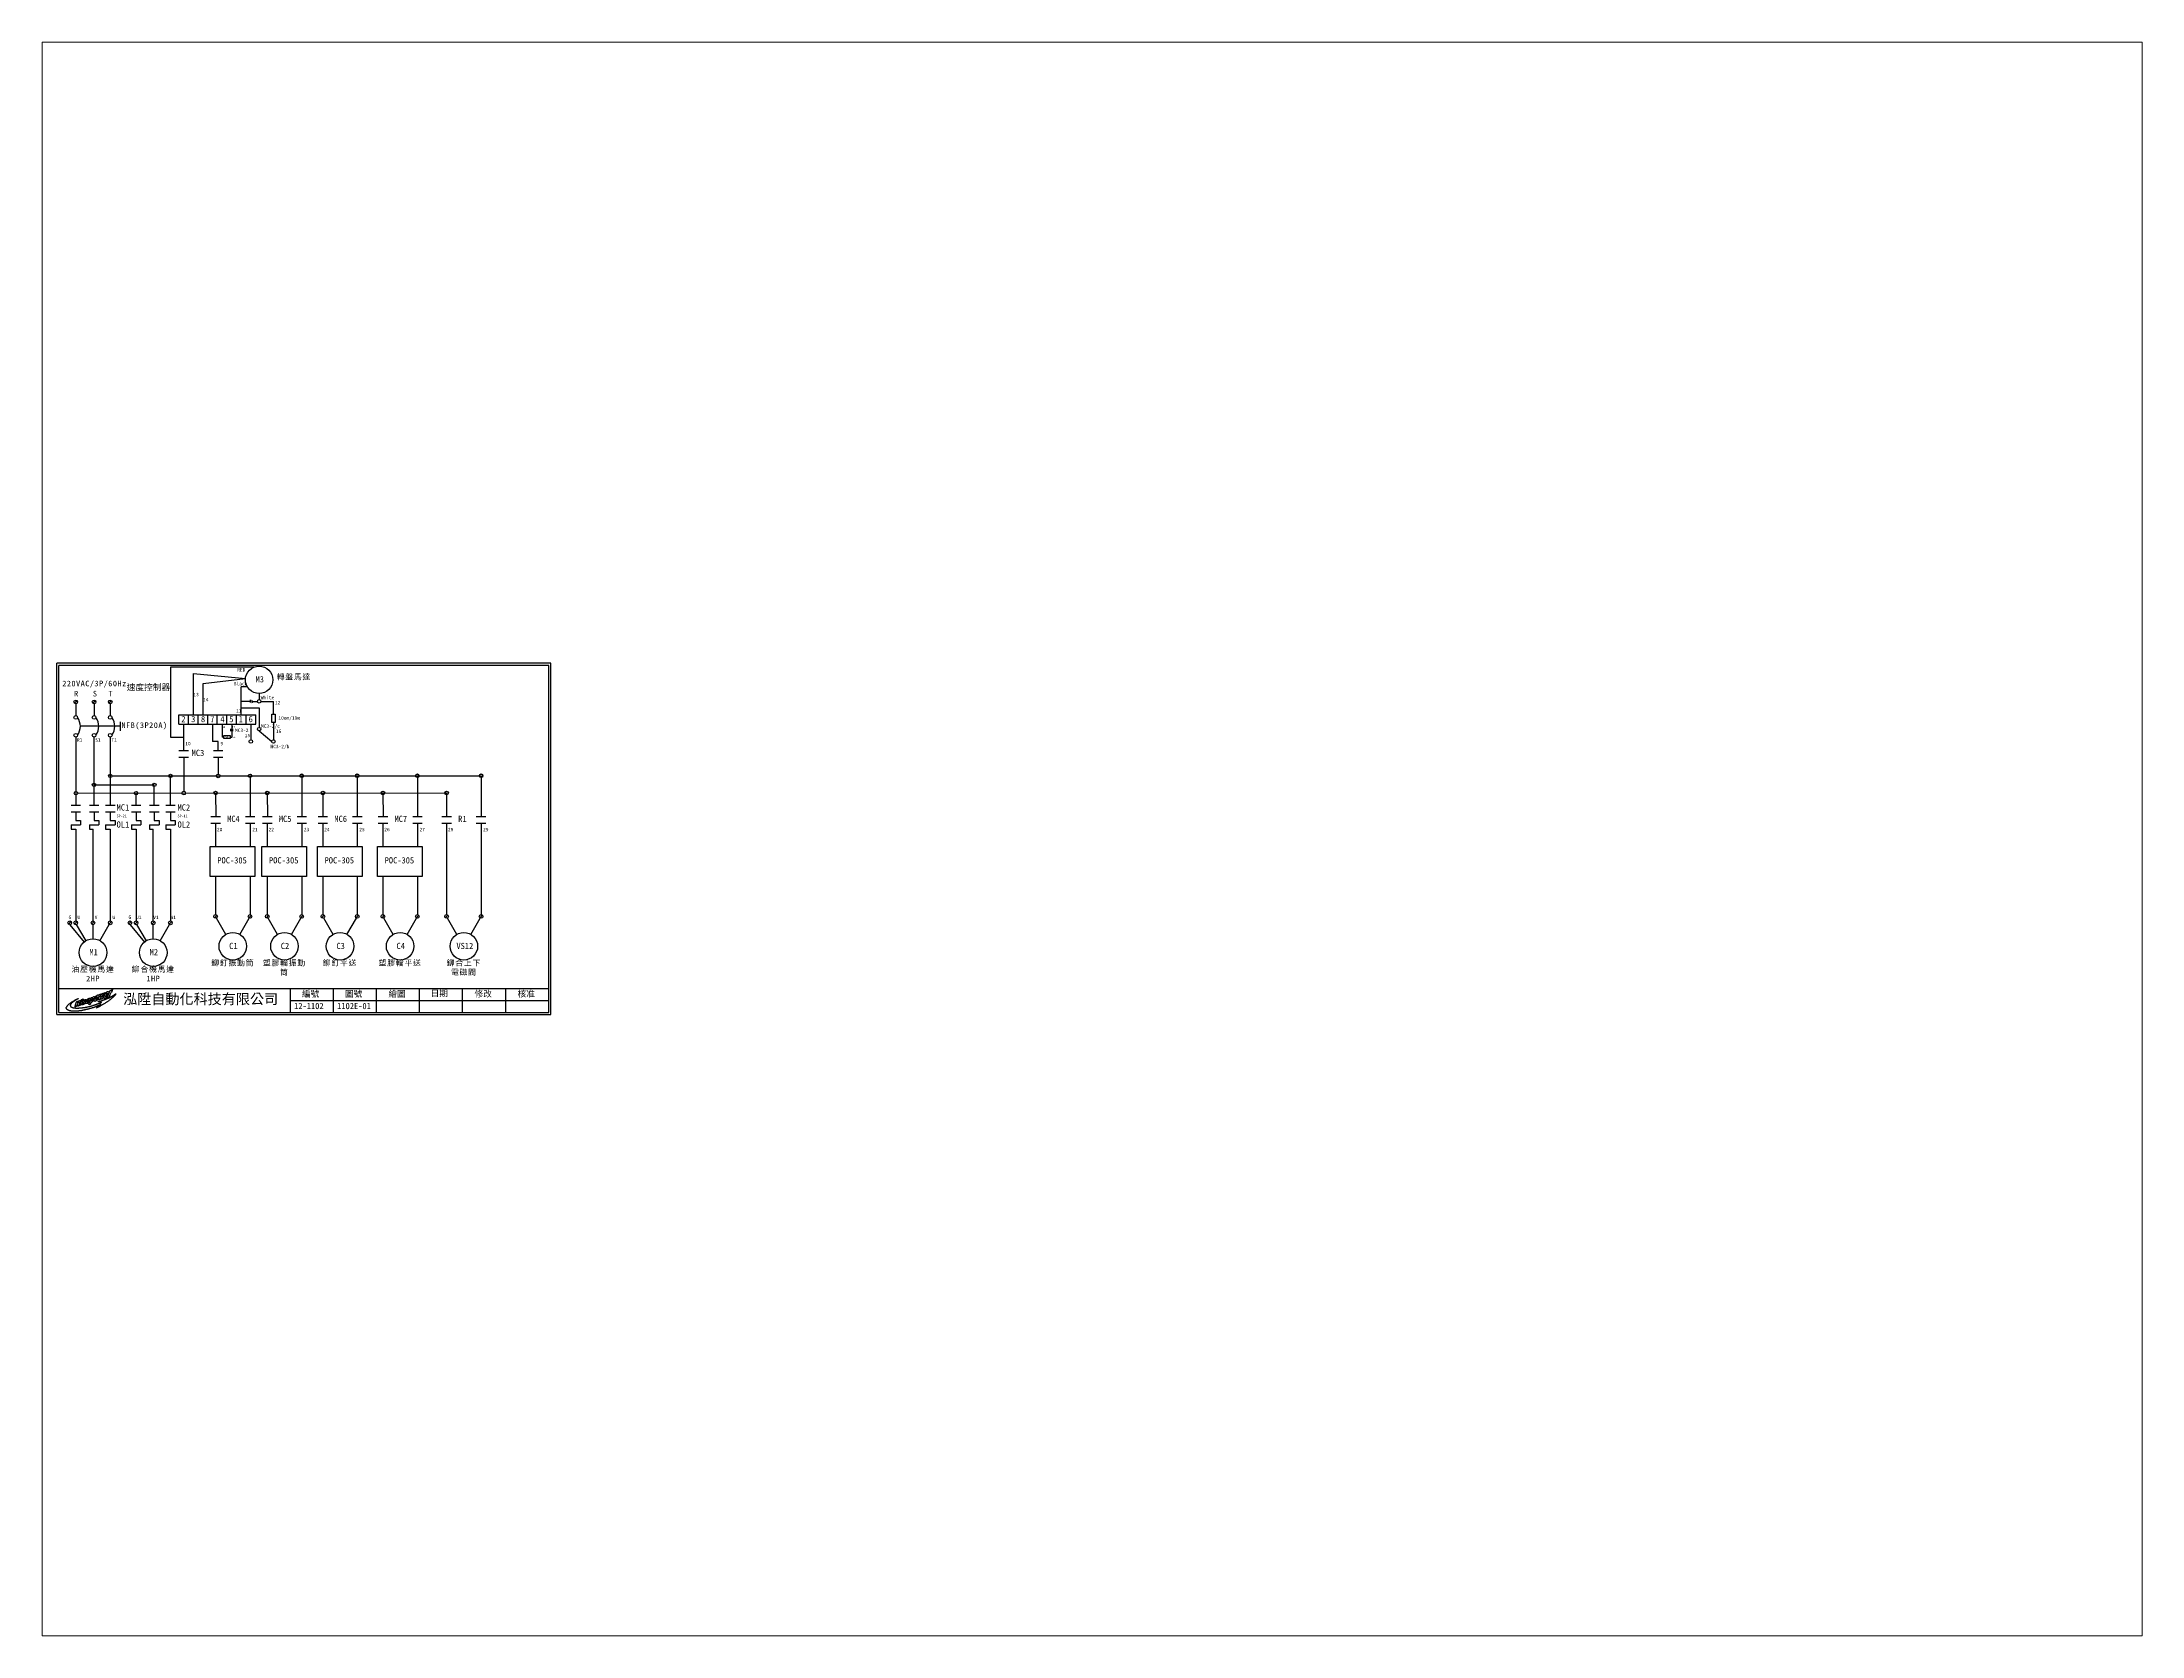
# Paper-space layout '配置1' of a CAD drawing. Extents: x 26 to 231, y 20 to 176.
# The model-space entities are those that its viewports show. They can reach past a viewport. Long polylines and large blocks are cut down to what shows.
import ezdxf

# ---------------------------------------------------------------- set-up
doc = ezdxf.new("R2010")
doc.units = 0
doc.linetypes.add('HIDDEN9', pattern=[3.5, 2, -1.5])
doc.layers.get('0').update_dxf_attribs({"linetype": 'CONTINUOUS'})
for name, color, linetype in [('圖框層', 7, 'CONTINUOUS'), ('標尺寸層', 3, 'CONTINUOUS'), ('輪廓線層', 7, 'CONTINUOUS')]:
    doc.layers.add(name, color=color, linetype=linetype)
doc.styles.add('STSL', font='KAIU.TTF')
doc.styles.add('標楷體', font='KAIU.TTF')

msp = doc.modelspace()

# ---------------------------------------------------------------- linework, layer by layer
for p, q in [((21.9, 185.3), (20.3, 183.8)), ((32.5, 185.3), (31, 183.8)), ((41.9, 185.3), (40.3, 183.8)), ((21.1, 164.1), (21.1, 124.7)), ((41.1, 164.1), (41.1, 124.7)), ((122.3, 141.7), (122.4, 118.1)), ((152.3, 141.7), (152.4, 118.1)), ((184.6, 141.7), (184.6, 118.1)), ((219.5, 141.7), (219.6, 118.1)), ((256.5, 141.7), (256.5, 118.1)), ((102.3, 131.7), (102.4, 118.1)), ((132.3, 131.7), (132.4, 118.1)), ((164.6, 131.7), (164.6, 118.1)), ((199.5, 131.7), (199.6, 118.1)), ((236.5, 131.7), (236.5, 118.1)), ((41.1, 120.7), (41.1, 115.7)), ((76.1, 120.7), (76.1, 115.7)), ((76.1, 110.7), (76.1, 57.4)), ((102.3, 114.1), (102.3, 108.2)), ((122.3, 114.1), (122.3, 108.2)), ((132.3, 114.1), (132.3, 108.2)), ((152.3, 114.1), (152.3, 108.2)), ((164.6, 114.1), (164.6, 108.2)), ((184.6, 114.1), (184.6, 108.2)), ((199.5, 114.1), (199.5, 108.2)), ((219.5, 114.1), (219.5, 108.2)), ((236.5, 114.1), (236.5, 108.2)), ((256.5, 114.1), (256.5, 108.2)), ((102.3, 108.2), (102.3, 100.7)), ((122.3, 108.2), (122.3, 100.7)), ((132.3, 108.2), (132.3, 100.7)), ((152.3, 108.2), (152.3, 100.7)), ((164.6, 108.2), (164.6, 100.7)), ((184.6, 108.2), (184.6, 100.7)), ((199.5, 108.2), (199.5, 100.7)), ((219.5, 108.2), (219.5, 100.7)), ((236.5, 108.2), (236.5, 100.7)), ((236.5, 100.7), (236.5, 61)), ((256.5, 108.2), (256.5, 100.7)), ((256.5, 100.7), (256.5, 61)), ((102.3, 83.3), (102.3, 61)), ((122.3, 83.3), (122.3, 61)), ((132.3, 83.3), (132.3, 61)), ((152.3, 83.3), (152.3, 61)), ((164.6, 83.3), (164.6, 61)), ((184.6, 83.3), (184.6, 61)), ((199.5, 83.3), (199.5, 61)), ((219.5, 83.3), (219.5, 61)), ((18.3, 57), (16.8, 55.5)), ((21.9, 57), (20.3, 55.5)), ((27.1, 45.9), (21.6, 55.4)), ((31.8, 57), (30.3, 55.5)), ((35.1, 45.9), (40.5, 55.4)), ((41.9, 57), (40.3, 55.5)), ((53.3, 57), (51.8, 55.5)), ((56.9, 57), (55.3, 55.5)), ((62.1, 45.9), (56.6, 55.4)), ((66.8, 57), (65.3, 55.5)), ((70.1, 45.9), (75.5, 55.4)), ((76.9, 57), (75.3, 55.5)), ((103.1, 60.7), (101.6, 59.2)), ((108.3, 49.6), (102.9, 59)), ((116.3, 49.6), (121.8, 59)), ((123.1, 60.7), (121.6, 59.2)), ((133.1, 60.7), (131.6, 59.2)), ((138.3, 49.6), (132.9, 59)), ((146.3, 49.6), (151.8, 59)), ((153.1, 60.7), (151.6, 59.2)), ((165.4, 60.7), (163.8, 59.2)), ((170.6, 49.6), (165.1, 59)), ((178.6, 49.6), (184.1, 59)), ((185.4, 60.7), (183.8, 59.2)), ((200.3, 60.7), (198.8, 59.2)), ((205.5, 49.6), (200.1, 59)), ((213.5, 49.6), (219, 59)), ((220.3, 60.7), (218.8, 59.2)), ((237.2, 60.7), (235.7, 59.2)), ((242.5, 49.6), (237, 59)), ((250.5, 49.6), (255.9, 59)), ((257.2, 60.7), (255.7, 59.2))]:
    msp.add_line(p, q)
at = {"color": 7, "linetype": 'HIDDEN9'}
msp.add_line((46.8, 170.4), (23.8, 170.4), dxfattribs=at)
for centre, radius in [((127.6, 197.4), 8), ((21.1, 184.6), 1.07), ((31.7, 184.6), 1.07), ((41.1, 184.6), 1.07), ((21.1, 175.6), 1.07), ((31.7, 175.6), 1.07), ((41.1, 175.6), 1.07), ((21.1, 165.2), 1.07), ((31.7, 165.2), 1.07), ((41.1, 165.2), 1.07), ((103.8, 141.6), 1.07), ((152.3, 141.7), 1.07), ((184.6, 141.7), 1.07), ((219.5, 141.7), 1.07), ((256.5, 141.7), 1.07), ((83.8, 131.6), 1.07), ((132.3, 131.7), 1.07), ((164.6, 131.7), 1.07), ((199.5, 131.7), 1.07), ((236.5, 131.7), 1.07), ((102.3, 60), 1.07), ((122.3, 60), 1.07), ((132.3, 60), 1.07), ((152.3, 60), 1.07), ((164.6, 60), 1.07), ((184.6, 60), 1.07), ((199.5, 60), 1.07), ((219.5, 60), 1.07), ((236.5, 60), 1.07), ((256.5, 60), 1.07), ((17.6, 56.3), 1.07), ((21.1, 56.3), 1.07), ((31.1, 56.3), 1.07), ((41.1, 56.3), 1.07), ((52.6, 56.3), 1.07), ((56.1, 56.3), 1.07), ((66.1, 56.3), 1.07), ((76.1, 56.3), 1.07), ((112.3, 42.7), 8), ((142.3, 42.7), 8), ((174.6, 42.7), 8), ((209.5, 42.7), 8), ((246.5, 42.7), 8), ((31.1, 39), 8), ((66.1, 39), 8)]:
    msp.add_circle(centre, radius)
at = {"color": 7}
for centre in [(14.7, 170.4), (25.4, 170.4), (34.7, 170.4)]:
    msp.add_arc(centre, 9.05, 325.1286, 34.8714, dxfattribs=at)
at = {"layer": '圖框層', "color": 7}
for p, q in [((297, 207), (10, 207)), ((10, 3), (10, 207)), ((295.8, 205.7), (11.2, 205.7)), ((11.2, 4.2), (11.2, 205.7)), ((295.8, 4.2), (295.8, 205.7)), ((297, 3), (297, 207)), ((11.2, 18.2), (295.8, 18.2)), ((145.8, 4.2), (145.8, 18.2)), ((170.8, 4.2), (170.8, 18.2)), ((195.8, 4.2), (195.8, 18.2)), ((220.8, 4.2), (220.8, 18.2)), ((245.8, 4.2), (245.8, 18.2)), ((270.8, 4.2), (270.8, 18.2)), ((10, 3), (297, 3)), ((11.2, 4.2), (295.8, 4.2)), ((145.8, 11.2), (295.8, 11.2))]:
    msp.add_line(p, q, dxfattribs=at)
at = {"layer": '標尺寸層', "color": 7}
for p, q in [((76.3, 164), (76.3, 204.9)), ((76.3, 204.9), (124.7, 204.9)), ((89.4, 177.1), (89.4, 201.1)), ((89.4, 201.1), (119.6, 198.2)), ((95, 195.2), (119.6, 198.2)), ((95, 177.1), (95, 195.2)), ((21.1, 183.5), (21.1, 176.7)), ((31.7, 183.5), (31.7, 176.7)), ((41.1, 183.5), (41.1, 176.7)), ((120.7, 193.3), (117.2, 193.3)), ((117.2, 177.1), (117.2, 193.3)), ((122.4, 184.9), (117.2, 184.9)), ((122.4, 185.7), (122.4, 184.2)), ((123.3, 184.9), (126.6, 184.9)), ((127.6, 189.4), (127.6, 185.9)), ((128.6, 184.9), (135.9, 184.9)), ((135.9, 177.5), (135.9, 184.9)), ((46.8, 173.1), (46.8, 167.7)), ((81, 171.6), (81, 177.1)), ((81, 177.1), (86.6, 177.1)), ((81, 171.6), (86.6, 171.6)), ((83.8, 156.4), (83.8, 171.6)), ((86.6, 171.6), (86.6, 177.1)), ((86.6, 171.6), (86.6, 177.1)), ((86.6, 177.1), (92.2, 177.1)), ((86.6, 171.6), (92.2, 171.6)), ((92.2, 171.6), (92.2, 177.1)), ((92.2, 171.6), (92.2, 177.1)), ((92.2, 177.1), (97.7, 177.1)), ((92.2, 171.6), (97.7, 171.6)), ((97.7, 171.6), (97.7, 177.1)), ((97.7, 171.6), (97.7, 177.1)), ((97.7, 177.1), (103.3, 177.1)), ((97.7, 171.6), (103.3, 171.6)), ((100.5, 171.6), (100.5, 161.5)), ((103.3, 171.6), (103.3, 177.1)), ((103.3, 171.6), (103.3, 177.1)), ((103.3, 177.1), (108.9, 177.1)), ((103.3, 171.6), (108.9, 171.6)), ((106.1, 171.6), (106.1, 164.2)), ((108.9, 171.6), (108.9, 177.1)), ((108.9, 171.6), (108.9, 177.1)), ((108.9, 177.1), (114.4, 177.1)), ((108.9, 171.6), (114.4, 171.6)), ((111.7, 171.6), (111.7, 168.8)), ((114.4, 171.6), (114.4, 177.1)), ((114.4, 171.6), (114.4, 177.1)), ((114.4, 177.1), (120, 177.1)), ((114.4, 171.6), (120, 171.6)), ((117.2, 181.1), (127.6, 181.1)), ((120, 171.6), (120, 177.1)), ((120, 171.6), (120, 177.1)), ((120, 177.1), (125.6, 177.1)), ((120, 171.6), (125.6, 171.6)), ((122.8, 171.6), (122.8, 162.6)), ((125.6, 171.6), (125.6, 177.1)), ((127.6, 181.1), (127.6, 169.8)), ((135.9, 172.7), (135.9, 162.6)), ((21.1, 164.2), (21.1, 164.1)), ((31.7, 164.2), (31.7, 164.1)), ((31.7, 124.7), (31.7, 164.2)), ((41.1, 164.2), (41.1, 164.1)), ((83.8, 164), (76.3, 164)), ((103.8, 161.5), (100.5, 161.5)), ((103.8, 156.4), (103.8, 161.5)), ((107, 164.2), (106.1, 164.2)), ((110.7, 168.8), (112.6, 168.8)), ((110.7, 167.9), (112.6, 167.9)), ((110.7, 164.2), (111.7, 164.2)), ((111.7, 167.9), (111.7, 164.2)), ((127.6, 167.8), (134.9, 161.6)), ((81, 156.4), (86.6, 156.4)), ((81, 152.4), (86.6, 152.4)), ((83.8, 152.4), (83.8, 132.7)), ((101, 156.4), (106.6, 156.4)), ((101, 152.4), (106.6, 152.4)), ((103.8, 152.4), (103.8, 142.7)), ((31.7, 136.4), (66.7, 136.5)), ((42.1, 141.6), (256.5, 141.7)), ((66.7, 124.7), (66.7, 136.5)), ((76.1, 124.7), (76.1, 141.6)), ((18.4, 124.7), (23.9, 124.7)), ((22.2, 131.6), (236.5, 131.7)), ((29, 124.7), (34.5, 124.7)), ((38.4, 124.7), (43.9, 124.7)), ((53.4, 124.7), (58.9, 124.7)), ((56.1, 124.7), (56.1, 131.6)), ((64, 124.7), (69.5, 124.7)), ((73.4, 124.7), (78.9, 124.7)), ((18.4, 120.7), (23.9, 120.7)), ((18.4, 113.2), (23.9, 113.2)), ((18.4, 113.2), (18.4, 110.7)), ((18.4, 110.7), (21.1, 110.7)), ((21.1, 120.7), (21.1, 115.7)), ((21.1, 115.7), (23.9, 115.7)), ((21.1, 110.7), (21.1, 57.4)), ((23.9, 115.7), (23.9, 113.2)), ((29, 120.7), (34.5, 120.7)), ((29, 113.2), (34.5, 113.2)), ((29, 113.2), (29, 110.7)), ((29, 110.7), (31.1, 110.7)), ((31.1, 57.4), (31.1, 110.7)), ((31.7, 120.7), (31.7, 115.7)), ((31.7, 115.7), (34.5, 115.7)), ((34.5, 115.7), (34.5, 113.2)), ((38.4, 120.7), (43.9, 120.7)), ((38.4, 113.2), (43.9, 113.2)), ((38.4, 113.2), (38.4, 110.7)), ((38.4, 110.7), (41.1, 110.7)), ((41.1, 115.7), (43.9, 115.7)), ((41.1, 110.7), (41.1, 57.4)), ((43.9, 115.7), (43.9, 113.2)), ((53.4, 120.7), (58.9, 120.7)), ((53.4, 113.2), (58.9, 113.2)), ((53.4, 113.2), (53.4, 110.7)), ((53.4, 110.7), (56.1, 110.7)), ((56.1, 120.7), (56.1, 115.7)), ((56.1, 115.7), (58.9, 115.7)), ((56.1, 110.7), (56.1, 57.4)), ((58.9, 115.7), (58.9, 113.2)), ((64, 120.7), (69.5, 120.7)), ((64, 113.2), (69.5, 113.2)), ((64, 113.2), (64, 110.7)), ((64, 110.7), (66.1, 110.7)), ((66.1, 57.4), (66.1, 110.7)), ((66.7, 120.7), (66.7, 115.7)), ((66.7, 115.7), (69.5, 115.7)), ((69.5, 115.7), (69.5, 113.2)), ((73.4, 120.7), (78.9, 120.7)), ((73.4, 113.2), (78.9, 113.2)), ((73.4, 113.2), (73.4, 110.7)), ((73.4, 110.7), (76.1, 110.7)), ((76.1, 115.7), (78.9, 115.7)), ((78.9, 115.7), (78.9, 113.2)), ((99.6, 118.1), (105.1, 118.1)), ((99.6, 114.1), (105.1, 114.1)), ((102.3, 114.1), (102.3, 108.2)), ((119.6, 118.1), (125.1, 118.1)), ((119.6, 114.1), (125.1, 114.1)), ((129.6, 118.1), (135.1, 118.1)), ((129.6, 114.1), (135.1, 114.1)), ((132.3, 114.1), (132.3, 108.2)), ((149.6, 118.1), (155.1, 118.1)), ((149.6, 114.1), (155.1, 114.1)), ((161.9, 118.1), (167.4, 118.1)), ((161.9, 114.1), (167.4, 114.1)), ((164.6, 114.1), (164.6, 108.2)), ((181.9, 118.1), (187.4, 118.1)), ((181.9, 114.1), (187.4, 114.1)), ((196.8, 118.1), (202.3, 118.1)), ((196.8, 114.1), (202.3, 114.1)), ((199.5, 114.1), (199.5, 108.2)), ((216.8, 118.1), (222.3, 118.1)), ((216.8, 114.1), (222.3, 114.1)), ((233.7, 118.1), (239.3, 118.1)), ((233.7, 114.1), (239.3, 114.1)), ((236.5, 114.1), (236.5, 108.2)), ((253.7, 118.1), (259.3, 118.1)), ((253.7, 114.1), (259.3, 114.1)), ((17.6, 55.2), (26, 45.1)), ((31.1, 47), (31.1, 55.2)), ((52.6, 55.2), (61, 45.1)), ((66.1, 47), (66.1, 55.2))]:
    msp.add_line(p, q, dxfattribs=at)
for points in [[(134.9, 177.5), (137, 177.5), (137, 172.7), (134.9, 172.7)], [(107, 165), (110.7, 165), (110.7, 163.3), (107, 163.3)], [(99.2, 100.7), (125.1, 100.7), (125.1, 83.3), (99.2, 83.3)], [(129.2, 100.7), (155.1, 100.7), (155.1, 83.3), (129.2, 83.3)], [(161.4, 100.7), (187.4, 100.7), (187.4, 83.3), (161.4, 83.3)], [(196.4, 100.7), (222.3, 100.7), (222.3, 83.3), (196.4, 83.3)]]:
    msp.add_lwpolyline(points, close=True, dxfattribs=at)
for centre in [(127.6, 184.9), (122.8, 161.6), (127.6, 168.8), (135.9, 161.6), (31.7, 136.4), (41.1, 141.6), (66.7, 136.4), (76.1, 141.6), (122.3, 141.7), (152.3, 141.7), (184.6, 141.7), (219.5, 141.7), (256.5, 141.7), (21.2, 131.6), (56.1, 131.6), (102.3, 131.7), (132.3, 131.7), (164.6, 131.7), (199.5, 131.7), (236.5, 131.7)]:
    msp.add_circle(centre, 1, dxfattribs=at)
msp.add_arc((124.5, 184.9), 1.19, 138.7324, 221.2676, dxfattribs=at)
at = {"layer": '輪廓線層', "color": 1}
msp.add_lwpolyline([(34.6, 8.4), (34.3, 8.3), (34, 8.2), (33.7, 8.1), (33.4, 7.9), (33.1, 7.8), (32.8, 7.7), (32.5, 7.5), (32.2, 7.4), (32, 7.3), (31.7, 7.2), (31.5, 7.2), (31.3, 7.1), (31.1, 7), (30.9, 6.9), (30.6, 6.9), (30.4, 6.8), (30.2, 6.7), (29.9, 6.6), (29.6, 6.6), (29.3, 6.5), (29, 6.4), (28.7, 6.3), (28.4, 6.2), (28.2, 6.2), (27.9, 6.1), (27.7, 6), (27.4, 6), (27.2, 5.9), (27, 5.9), (26.8, 5.8), (26.6, 5.8), (26.4, 5.7), (26.2, 5.7), (26, 5.6), (25.9, 5.6), (25.7, 5.6), (25.5, 5.5), (25.3, 5.5), (25.1, 5.5), (24.9, 5.4), (24.8, 5.4), (24.6, 5.4), (24.4, 5.3), (24.2, 5.3), (24, 5.3), (23.9, 5.3), (23.7, 5.2), (23.5, 5.2), (23.4, 5.2), (23.2, 5.2), (23, 5.2), (22.9, 5.2), (22.7, 5.1), (22.6, 5.1), (22.4, 5.1), (22.2, 5.1), (22.1, 5.1), (21.9, 5.1), (21.7, 5.1), (21.6, 5.1), (21.4, 5), (21.2, 5), (21, 5), (20.9, 5), (20.7, 5), (20.5, 5), (20.4, 5), (20.3, 5), (20.1, 5), (20, 5), (19.8, 5), (19.7, 5), (19.6, 5), (19.5, 5), (19.4, 5), (19.2, 5.1), (19.1, 5.1), (19, 5.1), (18.9, 5.1), (18.8, 5.1), (18.7, 5.1), (18.5, 5.1), (18.4, 5.1), (18.3, 5.2), (18.1, 5.2), (18, 5.2), (17.9, 5.2), (17.7, 5.2), (17.6, 5.3), (17.5, 5.3), (17.3, 5.3), (17.2, 5.4), (17.1, 5.4), (16.9, 5.5), (16.8, 5.5), (16.7, 5.6), (16.6, 5.6), (16.5, 5.7), (16.4, 5.7), (16.3, 5.7), (16.2, 5.8), (16.2, 5.8), (16.1, 5.9), (16, 5.9), (16, 6), (15.9, 6), (15.9, 6.1), (15.9, 6.1), (15.8, 6.1), (15.8, 6.2), (15.8, 6.2), (15.8, 6.2), (15.8, 6.3), (15.7, 6.3), (15.7, 6.3), (15.7, 6.4), (15.7, 6.4), (15.7, 6.4), (15.7, 6.5), (15.7, 6.5), (15.7, 6.5), (15.7, 6.6), (15.7, 6.6), (15.7, 6.6), (15.7, 6.7), (15.7, 6.7), (15.6, 6.7), (15.6, 6.8), (15.6, 6.8), (15.6, 6.9), (15.6, 6.9), (15.6, 6.9), (15.6, 7), (15.6, 7), (15.6, 7), (15.6, 7.1), (15.6, 7.1), (15.6, 7.2), (15.6, 7.2), (15.6, 7.2), (15.7, 7.3), (15.7, 7.3), (15.7, 7.4), (15.7, 7.4), (15.8, 7.5), (15.8, 7.5), (15.8, 7.6), (15.9, 7.7), (15.9, 7.8), (16, 7.8), (16, 7.9), (16.1, 8), (16.2, 8.1), (16.2, 8.2), (16.3, 8.3), (16.4, 8.4), (16.5, 8.5), (16.6, 8.6), (16.7, 8.7), (16.8, 8.8), (16.9, 8.9), (17, 9), (17.1, 9.1), (17.3, 9.2), (17.4, 9.3), (17.5, 9.4), (17.7, 9.5), (17.8, 9.6), (17.9, 9.7), (18.1, 9.8), (18.2, 9.9), (18.3, 10), (18.5, 10.1), (18.6, 10.2), (18.7, 10.3), (18.8, 10.4), (19, 10.4), (19.1, 10.5), (19.2, 10.6), (19.3, 10.7), (19.4, 10.7), (19.5, 10.8), (19.6, 10.8), (19.8, 10.9), (19.9, 11), (20, 11), (20.1, 11.1), (20.2, 11.1), (20.3, 11.2), (20.4, 11.3), (20.6, 11.4), (20.8, 11.5), (20.9, 11.6), (21.1, 11.7), (21.3, 11.8), (21.6, 11.9), (21.8, 12), (21.9, 12.1), (22.1, 12.2), (22.3, 12.2), (22.4, 12.3), (22.5, 12.3), (22.6, 12.4), (22.6, 12.4), (22.7, 12.4), (22.7, 12.4), (22.7, 12.4), (22.6, 12.3), (22.6, 12.3), (22.6, 12.3), (22.5, 12.2), (22.4, 12.2), (22.4, 12.2), (22.3, 12.1), (22.2, 12.1), (22.1, 12), (22, 11.9), (21.9, 11.9), (21.7, 11.8), (21.6, 11.8), (21.5, 11.7), (21.4, 11.6), (21.3, 11.5), (21.1, 11.5), (21, 11.4), (20.9, 11.3), (20.7, 11.2), (20.6, 11.2), (20.5, 11.1), (20.3, 11), (20.2, 10.9), (20.1, 10.8), (20, 10.7), (19.9, 10.7), (19.7, 10.6), (19.6, 10.5), (19.5, 10.4), (19.4, 10.3), (19.3, 10.3), (19.2, 10.2), (19.1, 10.1), (19, 10), (18.9, 9.9), (18.8, 9.8), (18.7, 9.7), (18.6, 9.6), (18.6, 9.6), (18.5, 9.5), (18.4, 9.4), (18.4, 9.3), (18.3, 9.3), (18.2, 9.2), (18.2, 9.1), (18.2, 9.1), (18.1, 9), (18.1, 8.9), (18.1, 8.9), (18, 8.8), (18, 8.8), (18, 8.7), (18, 8.6), (18, 8.6), (18, 8.5), (18, 8.5), (17.9, 8.4), (17.9, 8.4), (17.9, 8.3), (17.9, 8.3), (17.9, 8.2), (18, 8.2), (18, 8.2), (18, 8.1), (18, 8.1), (18, 8), (18, 8), (18, 8), (18, 7.9), (18.1, 7.9), (18.1, 7.9), (18.1, 7.8), (18.1, 7.8), (18.2, 7.8), (18.2, 7.7), (18.2, 7.7), (18.2, 7.7), (18.3, 7.6), (18.3, 7.6), (18.4, 7.6), (18.4, 7.5), (18.4, 7.5), (18.5, 7.5), (18.5, 7.5), (18.6, 7.4), (18.7, 7.4), (18.7, 7.4), (18.8, 7.3), (18.8, 7.3), (18.9, 7.3), (19, 7.2), (19, 7.2), (19.1, 7.2), (19.2, 7.2), (19.3, 7.1), (19.3, 7.1), (19.4, 7.1), (19.5, 7.1), (19.6, 7), (19.6, 7), (19.7, 7), (19.8, 7), (19.9, 7), (20, 7), (20.1, 6.9), (20.2, 6.9), (20.3, 6.9), (20.4, 6.9), (20.5, 6.9), (20.6, 6.9), (20.8, 6.9), (20.9, 6.8), (21, 6.8), (21.2, 6.8), (21.3, 6.8), (21.5, 6.8), (21.6, 6.8), (21.8, 6.8), (21.9, 6.8), (22.1, 6.8), (22.3, 6.8), (22.5, 6.8), (22.7, 6.8), (22.8, 6.8), (23, 6.9), (23.2, 6.9), (23.4, 6.9), (23.6, 6.9), (23.8, 6.9), (24, 6.9), (24.1, 6.9), (24.3, 7), (24.5, 7), (24.7, 7), (24.8, 7), (25, 7), (25.1, 7.1), (25.3, 7.1), (25.5, 7.1), (25.7, 7.1), (25.9, 7.2), (26, 7.2), (26.3, 7.2), (26.5, 7.2), (26.7, 7.3), (27, 7.3), (27.2, 7.4), (27.5, 7.4), (27.8, 7.5), (28.1, 7.5), (28.3, 7.6), (28.6, 7.7), (28.9, 7.7), (29.2, 7.8), (29.5, 7.9), (29.7, 8), (30, 8), (30.3, 8.1), (30.5, 8.2), (30.7, 8.2), (31, 8.3), (31.2, 8.4), (31.4, 8.4), (31.6, 8.5), (31.8, 8.5), (31.9, 8.6), (32.1, 8.6), (32.2, 8.7), (32.4, 8.7), (32.5, 8.8), (32.6, 8.8), (32.7, 8.8), (32.8, 8.9), (32.9, 8.9), (33, 9), (33.1, 9), (33.3, 9.1), (33.4, 9.1), (33.6, 9.2), (33.8, 9.2), (33.9, 9.3), (34.1, 9.4), (34.3, 9.4), (34.4, 9.5), (34.6, 9.6), (34.7, 9.6), (34.8, 9.6), (35, 9.7), (35.1, 9.7), (35.2, 9.8), (35.3, 9.8), (35.4, 9.9), (35.5, 9.9), (35.6, 9.9), (35.7, 10), (35.8, 10), (35.9, 10.1), (36, 10.1), (36, 10.1), (36, 10.2), (36.1, 10.2), (36.1, 10.2), (36, 10.2), (36, 10.2), (35.9, 10.2), (35.9, 10.3), (35.8, 10.3), (35.7, 10.3), (35.6, 10.3), (35.6, 10.3), (35.5, 10.3), (35.4, 10.3), (35.3, 10.3), (35.2, 10.3), (35.1, 10.3), (35, 10.4), (35, 10.4), (34.9, 10.4), (34.8, 10.4), (34.7, 10.4), (34.6, 10.4), (34.5, 10.4), (34.4, 10.4), (34.3, 10.4), (34.3, 10.4), (34.2, 10.5), (34.2, 10.5), (34.1, 10.5), (34.1, 10.5), (34.1, 10.5), (34, 10.5), (34, 10.5), (34.1, 10.5), (34.1, 10.6), (34.1, 10.6), (34.2, 10.6), (34.2, 10.6), (34.3, 10.6), (34.4, 10.7), (34.5, 10.7), (34.6, 10.7), (34.8, 10.8), (34.9, 10.8), (35.1, 10.8), (35.2, 10.9), (35.4, 10.9), (35.5, 11), (35.7, 11), (35.9, 11.1), (36.1, 11.1), (36.3, 11.2), (36.4, 11.2), (36.6, 11.3), (36.8, 11.4), (37, 11.4), (37.2, 11.5), (37.4, 11.5), (37.6, 11.6), (37.7, 11.7), (37.9, 11.7), (38.1, 11.8), (38.3, 11.9), (38.6, 12), (38.8, 12), (39, 12.1), (39.3, 12.3), (39.5, 12.4), (39.8, 12.5), (40.1, 12.6), (40.3, 12.7), (40.6, 12.8), (40.8, 12.9), (41, 13.1), (41.2, 13.2), (41.4, 13.3), (41.6, 13.4), (41.8, 13.5), (42, 13.6), (42.2, 13.7), (42.3, 13.8), (42.5, 13.9), (42.7, 14), (42.8, 14.1), (43, 14.2), (43.1, 14.3), (43.3, 14.4), (43.4, 14.5), (43.6, 14.6), (43.7, 14.7), (43.9, 14.8), (44, 14.9), (44.1, 15), (44.2, 15), (44.2, 15.1), (44.3, 15.1), (44.4, 15.1), (44.4, 15.1), (44.4, 15.1), (44.4, 15.1), (44.3, 15), (44.3, 14.9), (44.3, 14.9), (44.2, 14.8), (44.2, 14.7), (44.1, 14.6), (44.1, 14.6), (44, 14.5), (44, 14.4), (43.9, 14.4), (43.9, 14.3), (43.8, 14.2), (43.8, 14.2), (43.7, 14.1), (43.6, 14), (43.6, 13.9), (43.5, 13.9), (43.4, 13.8), (43.3, 13.7), (43.2, 13.6), (43.1, 13.5), (43, 13.4), (42.9, 13.3), (42.8, 13.2), (42.7, 13), (42.5, 12.9), (42.4, 12.8), (42.2, 12.7), (42.1, 12.5), (41.9, 12.4), (41.8, 12.2), (41.6, 12.1), (41.4, 12), (41.2, 11.8), (41.1, 11.7), (40.9, 11.5), (40.6, 11.3), (40.4, 11.2), (40.2, 11), (39.9, 10.9), (39.7, 10.7), (39.4, 10.5), (39.2, 10.3), (38.9, 10.2), (38.7, 10), (38.4, 9.8), (38.1, 9.7), (37.9, 9.5), (37.6, 9.3), (37.4, 9.2), (37.1, 9), (36.8, 8.9), (36.6, 8.7), (36.3, 8.6), (36, 8.4), (35.8, 8.3), (35.5, 8.1), (35.3, 8), (35, 7.8), (34.8, 7.7), (34.6, 7.6), (34.4, 7.5), (34.3, 7.4), (34.1, 7.3), (34, 7.3), (33.8, 7.2), (33.7, 7.1), (33.6, 7.1), (33.5, 7), (33.4, 7), (33.4, 7), (33.3, 6.9), (33.2, 6.9), (33.2, 6.9), (33.2, 6.9), (33.1, 6.9), (33.2, 6.9), (33.2, 6.9), (33.2, 7), (33.3, 7), (33.4, 7.1), (33.4, 7.2), (33.6, 7.2), (33.7, 7.3), (33.8, 7.4), (33.9, 7.5), (34.1, 7.7), (34.3, 7.8), (34.4, 7.9), (34.6, 8), (34.7, 8.1), (34.9, 8.3), (35.1, 8.4), (35.2, 8.5), (35.3, 8.6), (35.4, 8.7), (35.5, 8.7), (35.6, 8.8), (35.7, 8.9), (35.7, 8.9), (35.7, 8.9), (35.7, 8.9), (35.6, 8.9), (35.5, 8.8), (35.4, 8.8), (35.2, 8.7), (35, 8.6), (34.8, 8.5)], close=True, dxfattribs=at)
at = {"layer": '輪廓線層', "color": 116}
for points in [[(27.8, 10.4), (27.8, 10.3), (27.8, 10.3), (27.8, 10.3), (27.8, 10.3), (27.8, 10.3), (27.8, 10.3), (27.8, 10.3), (27.8, 10.2), (27.8, 10.2), (27.8, 10.2), (27.8, 10.2), (27.8, 10.2), (27.9, 10.2), (27.9, 10.2), (27.9, 10.2), (27.9, 10.2), (27.9, 10.2), (27.9, 10.2), (28, 10.2), (28, 10.2), (28, 10.2), (28, 10.2), (28, 10.2), (28.1, 10.2), (28.1, 10.3), (28.1, 10.3), (28.1, 10.3), (28.2, 10.3), (28.2, 10.3), (28.2, 10.3), (28.2, 10.3), (28.2, 10.3), (28.2, 10.4), (28.3, 10.4), (28.3, 10.4), (28.3, 10.4), (28.3, 10.4), (28.3, 10.4), (28.3, 10.5), (28.3, 10.5), (28.3, 10.5), (28.4, 10.5), (28.4, 10.5), (28.4, 10.5), (28.4, 10.5), (28.4, 10.5), (28.5, 10.5), (28.5, 10.5), (28.5, 10.6), (28.6, 10.6), (28.7, 10.6), (28.7, 10.6), (28.8, 10.6), (28.8, 10.6), (28.9, 10.6), (28.9, 10.6), (29, 10.6), (29, 10.6), (29, 10.6), (29, 10.6), (29, 10.6), (29, 10.6), (29, 10.5), (29, 10.5), (29, 10.5), (28.9, 10.5), (28.9, 10.4), (28.9, 10.4), (28.9, 10.4), (28.9, 10.4), (28.9, 10.3), (28.8, 10.3), (28.8, 10.3), (28.8, 10.3), (28.8, 10.2), (28.8, 10.2), (28.7, 10.2), (28.7, 10.2), (28.7, 10.1), (28.7, 10.1), (28.7, 10.1), (28.6, 10), (28.6, 10), (28.6, 10), (28.6, 10), (28.5, 9.9), (28.5, 9.9), (28.5, 9.9), (28.4, 9.8), (28.4, 9.8), (28.4, 9.8), (28.3, 9.8), (28.3, 9.7), (28.3, 9.7), (28.2, 9.7), (28.2, 9.7), (28.1, 9.6), (28.1, 9.6), (28.1, 9.6), (28, 9.6), (28, 9.5), (27.9, 9.5), (27.9, 9.5), (27.9, 9.5), (27.8, 9.4), (27.8, 9.4), (27.8, 9.4), (27.7, 9.4), (27.7, 9.4), (27.7, 9.4), (27.6, 9.4), (27.6, 9.4), (27.6, 9.4), (27.5, 9.4), (27.5, 9.4), (27.5, 9.4), (27.4, 9.4), (27.4, 9.4), (27.4, 9.4), (27.3, 9.4), (27.3, 9.4), (27.3, 9.4), (27.2, 9.4), (27.2, 9.4), (27.2, 9.4), (27.2, 9.4), (27.1, 9.4), (27.1, 9.5), (27.1, 9.5), (27.1, 9.5), (27.1, 9.5), (27, 9.5), (27, 9.6), (27, 9.6), (27, 9.6), (27, 9.6), (27, 9.7), (27, 9.7), (27, 9.7), (27, 9.7), (27, 9.8), (27, 9.8), (27, 9.8), (27, 9.9), (27, 9.9), (27, 10), (27, 10), (27, 10), (27, 10.1), (27, 10.1), (27, 10.2), (27, 10.2), (27, 10.3), (27, 10.3), (27, 10.3), (27, 10.4), (27, 10.4), (27.1, 10.5), (27.1, 10.5), (27.1, 10.6), (27.1, 10.6), (27.1, 10.6), (27.1, 10.7), (27.1, 10.7), (27.2, 10.8), (27.2, 10.8), (27.2, 10.9), (27.2, 10.9), (27.2, 10.9), (27.3, 11), (27.3, 11), (27.3, 11.1), (27.3, 11.1), (27.4, 11.2), (27.4, 11.2), (27.4, 11.3), (27.4, 11.3), (27.5, 11.4), (27.5, 11.4), (27.5, 11.5), (27.6, 11.5), (27.6, 11.6), (27.6, 11.6), (27.7, 11.7), (27.7, 11.7), (27.8, 11.8), (27.8, 11.8), (27.9, 11.9), (28, 12), (28, 12), (28.1, 12.1), (28.1, 12.2), (28.2, 12.2), (28.3, 12.3), (28.3, 12.3), (28.4, 12.3), (28.4, 12.4), (28.5, 12.4), (28.5, 12.4), (28.6, 12.4), (28.6, 12.5), (28.6, 12.5), (28.7, 12.5), (28.7, 12.5), (28.8, 12.5), (28.8, 12.5), (28.8, 12.6), (28.9, 12.6), (28.9, 12.6), (28.9, 12.6), (29, 12.6), (29, 12.6), (29, 12.6), (29.1, 12.6), (29.1, 12.6), (29.1, 12.6), (29.1, 12.6), (29.2, 12.6), (29.2, 12.6), (29.2, 12.6), (29.2, 12.5), (29.3, 12.5), (29.3, 12.5), (29.3, 12.5), (29.3, 12.5), (29.3, 12.5), (29.3, 12.5), (29.4, 12.5), (29.4, 12.5), (29.4, 12.5), (29.4, 12.4), (29.4, 12.4), (29.4, 12.4), (29.4, 12.4), (29.4, 12.3), (29.4, 12.3), (29.5, 12.3), (29.5, 12.3), (29.5, 12.2), (29.5, 12.2), (29.5, 12.2), (29.5, 12.1), (29.5, 12.1), (29.5, 12.1), (29.5, 12.1), (29.5, 12), (29.5, 12), (29.5, 11.9), (29.5, 11.9), (29.4, 11.9), (29.4, 11.8), (29.4, 11.8), (29.4, 11.7), (29.4, 11.7), (29.4, 11.7), (29.4, 11.6), (29.4, 11.6), (29.4, 11.5), (29.4, 11.5), (29.4, 11.5), (29.4, 11.4), (29.4, 11.4), (29.4, 11.3), (29.3, 11.3), (29.3, 11.3), (29.3, 11.2), (29.3, 11.2), (29.3, 11.2), (29.3, 11.1), (29.3, 11.1), (29.2, 11.1), (29.2, 11.1), (29.2, 11), (29.1, 11), (29.1, 11), (29, 11), (28.9, 10.9), (28.9, 10.9), (28.8, 10.9), (28.8, 10.9), (28.7, 10.9), (28.6, 10.8), (28.6, 10.8), (28.5, 10.8), (28.5, 10.8), (28.4, 10.8), (28.4, 10.7), (28.3, 10.7), (28.3, 10.7), (28.2, 10.7), (28.2, 10.7), (28.1, 10.7), (28.1, 10.7), (28, 10.6), (28, 10.6), (28, 10.6), (27.9, 10.6), (27.9, 10.6), (27.9, 10.6), (27.9, 10.6), (27.8, 10.6), (27.8, 10.6), (27.8, 10.5), (27.8, 10.5), (27.8, 10.5), (27.8, 10.5), (27.8, 10.5), (27.8, 10.4), (27.8, 10.4), (27.8, 10.4), (27.8, 10.4)], [(31.3, 11.1), (31.1, 10.8), (30.7, 10.4), (30.5, 10.2), (30.4, 10.2), (30.2, 10.1), (30.1, 10.2), (30, 10.2), (30, 10.3), (29.9, 10.4), (29.9, 10.2), (29.9, 10), (29.8, 9.8), (29.6, 9.4), (29.6, 9.1), (29.5, 9), (29.5, 8.9), (29.1, 8.8), (28.7, 8.7), (28.8, 9), (28.9, 9.4), (28.9, 9.6), (29.1, 10), (29.3, 10.5), (29.4, 10.9), (29.7, 11.6), (29.9, 12.3), (30.1, 12.9), (30.9, 13.2), (30.9, 13), (31, 13.2), (31.3, 13.4), (31.5, 13.6), (31.8, 13.6), (31.9, 13.5), (32, 13.4), (32, 13.2), (32, 12.9), (31.9, 12.7), (31.8, 12.4), (31.7, 12.1), (31.6, 11.9), (31.5, 11.5)], [(30.9, 12.5), (30.9, 12.5), (30.9, 12.5), (31, 12.4), (31, 12.4), (31, 12.4), (31, 12.4), (31, 12.4), (31, 12.4), (31, 12.4), (31, 12.4), (31, 12.4), (31, 12.4), (31, 12.3), (31, 12.3), (31, 12.3), (31, 12.3), (31, 12.3), (31, 12.2), (31, 12.2), (31, 12.2), (31, 12.2), (31, 12.2), (31, 12.1), (31, 12.1), (31, 12.1), (31, 12), (31, 12), (31, 12), (31, 12), (31, 11.9), (31, 11.9), (30.9, 11.9), (30.9, 11.8), (30.9, 11.8), (30.9, 11.8), (30.9, 11.7), (30.9, 11.7), (30.9, 11.7), (30.8, 11.6), (30.8, 11.6), (30.8, 11.6), (30.8, 11.5), (30.8, 11.5), (30.8, 11.5), (30.8, 11.5), (30.7, 11.4), (30.7, 11.4), (30.7, 11.4), (30.7, 11.4), (30.7, 11.3), (30.7, 11.3), (30.7, 11.3), (30.6, 11.3), (30.6, 11.3), (30.6, 11.2), (30.6, 11.2), (30.6, 11.2), (30.6, 11.2), (30.6, 11.2), (30.5, 11.2), (30.5, 11.2), (30.5, 11.1), (30.5, 11.1), (30.5, 11.1), (30.5, 11.1), (30.5, 11.1), (30.4, 11.1), (30.4, 11.1), (30.4, 11.1), (30.4, 11.1), (30.4, 11.1), (30.4, 11.1), (30.4, 11.1), (30.4, 11.1), (30.3, 11.1), (30.3, 11.1), (30.3, 11.1), (30.3, 11.1), (30.3, 11.2), (30.3, 11.2), (30.3, 11.2), (30.3, 11.2), (30.3, 11.2), (30.3, 11.2), (30.3, 11.3), (30.3, 11.3), (30.3, 11.3), (30.3, 11.3), (30.3, 11.4), (30.3, 11.4), (30.3, 11.4), (30.3, 11.4), (30.3, 11.5), (30.3, 11.5), (30.3, 11.5), (30.3, 11.5), (30.4, 11.6), (30.4, 11.6), (30.4, 11.6), (30.4, 11.7), (30.4, 11.7), (30.4, 11.7), (30.4, 11.7), (30.4, 11.8), (30.4, 11.8), (30.4, 11.8), (30.5, 11.9), (30.5, 11.9), (30.5, 11.9), (30.5, 11.9), (30.5, 12), (30.5, 12), (30.5, 12), (30.6, 12.1), (30.6, 12.1), (30.6, 12.1), (30.6, 12.2), (30.6, 12.2), (30.6, 12.2), (30.7, 12.2), (30.7, 12.3), (30.7, 12.3), (30.7, 12.3), (30.7, 12.3), (30.7, 12.3), (30.8, 12.4), (30.8, 12.4), (30.8, 12.4), (30.8, 12.4), (30.8, 12.4), (30.8, 12.4), (30.9, 12.4), (30.9, 12.4), (30.9, 12.4), (30.9, 12.5)], [(32.3, 10.7), (32.2, 10.7), (32.2, 10.7), (32.2, 10.7), (32.1, 10.7), (32.1, 10.8), (32.1, 10.8), (32.1, 10.8), (32, 10.8), (32, 10.8), (32, 10.8), (32, 10.8), (31.9, 10.9), (31.9, 10.9), (31.9, 10.9), (31.9, 10.9), (31.9, 10.9), (31.9, 11), (31.8, 11), (31.8, 11), (31.8, 11), (31.8, 11.1), (31.8, 11.1), (31.8, 11.1), (31.8, 11.2), (31.8, 11.2), (31.8, 11.2), (31.8, 11.2), (31.8, 11.3), (31.8, 11.3), (31.8, 11.3), (31.8, 11.4), (31.8, 11.4), (31.8, 11.5), (31.8, 11.5), (31.8, 11.5), (31.8, 11.6), (31.8, 11.6), (31.8, 11.7), (31.8, 11.7), (31.8, 11.7), (31.9, 11.8), (31.9, 11.8), (31.9, 11.9), (31.9, 11.9), (31.9, 11.9), (31.9, 12), (31.9, 12), (31.9, 12.1), (31.9, 12.1), (32, 12.1), (32, 12.2), (32, 12.2), (32, 12.2), (32, 12.3), (32, 12.3), (32.1, 12.4), (32.1, 12.4), (32.1, 12.5), (32.1, 12.5), (32.1, 12.6), (32.2, 12.6), (32.2, 12.7), (32.2, 12.8), (32.3, 12.8), (32.3, 12.9), (32.3, 13), (32.4, 13.1), (32.4, 13.1), (32.5, 13.2), (32.5, 13.3), (32.6, 13.4), (32.6, 13.4), (32.7, 13.5), (32.7, 13.6), (32.7, 13.6), (32.8, 13.7), (32.8, 13.7), (32.9, 13.8), (32.9, 13.8), (33, 13.9), (33, 13.9), (33.1, 14), (33.1, 14), (33.1, 14), (33.2, 14), (33.2, 14.1), (33.3, 14.1), (33.3, 14.1), (33.3, 14.2), (33.4, 14.2), (33.4, 14.2), (33.5, 14.2), (33.5, 14.2), (33.5, 14.3), (33.6, 14.3), (33.6, 14.3), (33.6, 14.3), (33.7, 14.3), (33.7, 14.3), (33.7, 14.3), (33.7, 14.4), (33.8, 14.4), (33.8, 14.4), (33.8, 14.4), (33.8, 14.4), (33.9, 14.4), (33.9, 14.4), (33.9, 14.4), (33.9, 14.4), (34, 14.4), (34, 14.4), (34, 14.4), (34.1, 14.4), (34.1, 14.4), (34.1, 14.4), (34.1, 14.4), (34.2, 14.4), (34.2, 14.4), (34.2, 14.4), (34.2, 14.4), (34.2, 14.3), (34.3, 14.3), (34.3, 14.3), (34.3, 14.3), (34.3, 14.2), (34.3, 14.2), (34.4, 14.2), (34.4, 14.1), (34.4, 14.1), (34.4, 14.1), (34.4, 14), (34.4, 14), (34.4, 13.9), (34.4, 13.9), (34.4, 13.8), (34.4, 13.7), (34.4, 13.7), (34.4, 13.6), (34.4, 13.6), (34.4, 13.5), (34.4, 13.4), (34.4, 13.4), (34.3, 13.3), (34.3, 13.3), (34.3, 13.2), (34.3, 13.1), (34.3, 13.1), (34.2, 13), (34.2, 13), (34.2, 12.9), (34.2, 12.9), (34.1, 12.8), (34.1, 12.8), (34.1, 12.7), (34.1, 12.7), (34, 12.6), (34, 12.6), (34, 12.5), (34, 12.4), (33.9, 12.4), (33.9, 12.3), (33.9, 12.2), (33.9, 12.2), (33.8, 12.1), (33.8, 12), (33.7, 12), (33.7, 11.9), (33.7, 11.8), (33.6, 11.7), (33.6, 11.7), (33.5, 11.6), (33.5, 11.5), (33.4, 11.5), (33.4, 11.4), (33.3, 11.3), (33.2, 11.3), (33.2, 11.2), (33.1, 11.2), (33.1, 11.1), (33, 11.1), (33, 11.1), (32.9, 11), (32.9, 11), (32.8, 11), (32.8, 10.9), (32.8, 10.9), (32.7, 10.9), (32.7, 10.9), (32.6, 10.8), (32.6, 10.8), (32.6, 10.8), (32.5, 10.8), (32.5, 10.8), (32.5, 10.8), (32.4, 10.8), (32.4, 10.7), (32.4, 10.7), (32.3, 10.7), (32.3, 10.7)], [(33, 12.8), (33, 12.8), (33, 12.9), (33, 12.9), (33, 12.9), (33.1, 13), (33.1, 13), (33.1, 13.1), (33.1, 13.1), (33.1, 13.1), (33.2, 13.2), (33.2, 13.2), (33.2, 13.2), (33.2, 13.2), (33.3, 13.3), (33.3, 13.3), (33.3, 13.3), (33.3, 13.3), (33.4, 13.3), (33.4, 13.3), (33.4, 13.3), (33.4, 13.3), (33.4, 13.3), (33.5, 13.3), (33.5, 13.3), (33.5, 13.3), (33.5, 13.3), (33.5, 13.3), (33.5, 13.3), (33.5, 13.3), (33.5, 13.2), (33.5, 13.2), (33.5, 13.2), (33.5, 13.2), (33.5, 13.2), (33.5, 13.1), (33.5, 13.1), (33.5, 13.1), (33.5, 13.1), (33.5, 13), (33.5, 13), (33.5, 13), (33.5, 12.9), (33.5, 12.9), (33.5, 12.9), (33.5, 12.8), (33.4, 12.8), (33.4, 12.8), (33.4, 12.7), (33.4, 12.7), (33.4, 12.7), (33.4, 12.6), (33.4, 12.6), (33.4, 12.6), (33.4, 12.5), (33.4, 12.5), (33.3, 12.5), (33.3, 12.5), (33.3, 12.4), (33.3, 12.4), (33.3, 12.4), (33.3, 12.3), (33.3, 12.3), (33.2, 12.3), (33.2, 12.2), (33.2, 12.2), (33.2, 12.2), (33.2, 12.2), (33.2, 12.1), (33.2, 12.1), (33.1, 12.1), (33.1, 12.1), (33.1, 12), (33.1, 12), (33.1, 12), (33.1, 12), (33.1, 12), (33, 11.9), (33, 11.9), (33, 11.9), (33, 11.9), (33, 11.9), (33, 11.9), (33, 11.8), (32.9, 11.8), (32.9, 11.8), (32.9, 11.8), (32.9, 11.8), (32.9, 11.8), (32.9, 11.8), (32.8, 11.8), (32.8, 11.8), (32.8, 11.8), (32.8, 11.8), (32.8, 11.8), (32.8, 11.8), (32.7, 11.8), (32.7, 11.8), (32.7, 11.8), (32.7, 11.8), (32.7, 11.8), (32.7, 11.8), (32.7, 11.8), (32.7, 11.8), (32.7, 11.9), (32.7, 11.9), (32.7, 11.9), (32.7, 11.9), (32.7, 11.9), (32.7, 12), (32.7, 12), (32.7, 12), (32.7, 12), (32.7, 12.1), (32.7, 12.1), (32.7, 12.1), (32.7, 12.2), (32.7, 12.2), (32.7, 12.2), (32.8, 12.3), (32.8, 12.3), (32.8, 12.3), (32.8, 12.4), (32.8, 12.4), (32.8, 12.4), (32.8, 12.4), (32.8, 12.5), (32.8, 12.5), (32.8, 12.5), (32.8, 12.6), (32.8, 12.6), (32.9, 12.6), (32.9, 12.7), (32.9, 12.7), (32.9, 12.7), (32.9, 12.8)], [(35.1, 11.6), (34.3, 11.4), (34.9, 14.7), (35.7, 15), (35.3, 13.1), (36.3, 15.2), (37, 15.4), (36.5, 13.4), (37.4, 15.6), (38.2, 15.9), (36.4, 12), (35.6, 11.8), (36, 13.7)], [(39.9, 14.7), (39.9, 14.7), (39.9, 14.6), (39.9, 14.6), (39.9, 14.6), (39.9, 14.5), (39.9, 14.5), (39.9, 14.5), (39.8, 14.4), (39.8, 14.4), (39.8, 14.4), (39.8, 14.4), (39.8, 14.4), (39.8, 14.3), (39.8, 14.3), (39.7, 14.3), (39.7, 14.3), (39.7, 14.3), (39.7, 14.3), (39.6, 14.3), (39.6, 14.3), (39.6, 14.3), (39.5, 14.3), (39.5, 14.2), (39.4, 14.2), (39.4, 14.2), (39.3, 14.2), (39.2, 14.2), (39.2, 14.2), (39.1, 14.1), (39, 14.1), (39, 14.1), (38.9, 14.1), (38.8, 14.1), (38.8, 14.1), (38.7, 14), (38.7, 14), (38.7, 14), (38.6, 14), (38.6, 14), (38.6, 14), (38.5, 14), (38.5, 14), (38.5, 14), (38.5, 13.9), (38.5, 13.9), (38.4, 13.9), (38.4, 13.9), (38.4, 13.9), (38.4, 13.9), (38.4, 13.8), (38.4, 13.8), (38.4, 13.8), (38.4, 13.8), (38.4, 13.8), (38.4, 13.7), (38.4, 13.7), (38.4, 13.7), (38.4, 13.7), (38.4, 13.6), (38.4, 13.6), (38.4, 13.6), (38.4, 13.6), (38.4, 13.6), (38.4, 13.5), (38.4, 13.5), (38.4, 13.5), (38.4, 13.5), (38.4, 13.5), (38.4, 13.5), (38.4, 13.5), (38.4, 13.5), (38.4, 13.5), (38.4, 13.5), (38.5, 13.4), (38.5, 13.4), (38.5, 13.4), (38.5, 13.4), (38.5, 13.5), (38.6, 13.5), (38.6, 13.5), (38.6, 13.5), (38.6, 13.5), (38.6, 13.5), (38.7, 13.5), (38.7, 13.5), (38.7, 13.5), (38.7, 13.5), (38.7, 13.6), (38.7, 13.6), (38.8, 13.6), (38.8, 13.6), (38.8, 13.6), (38.8, 13.6), (38.8, 13.7), (38.9, 13.7), (38.9, 13.7), (38.9, 13.7), (38.9, 13.7), (38.9, 13.8), (38.9, 13.8), (38.9, 13.8), (39, 13.8), (39, 13.8), (39, 13.8), (39.1, 13.9), (39.2, 13.9), (39.2, 13.9), (39.3, 13.9), (39.3, 13.9), (39.4, 13.9), (39.4, 13.8), (39.4, 13.8), (39.4, 13.7), (39.4, 13.7), (39.4, 13.6), (39.3, 13.5), (39.3, 13.4), (39.2, 13.3), (39.2, 13.2), (39.1, 13.1), (39, 13), (39, 13), (38.9, 12.9), (38.9, 12.8), (38.8, 12.8), (38.8, 12.7), (38.7, 12.7), (38.7, 12.7), (38.6, 12.6), (38.6, 12.6), (38.5, 12.6), (38.5, 12.6), (38.5, 12.5), (38.4, 12.5), (38.4, 12.5), (38.4, 12.5), (38.3, 12.5), (38.3, 12.4), (38.3, 12.4), (38.3, 12.4), (38.2, 12.4), (38.2, 12.4), (38.2, 12.4), (38.2, 12.4), (38.1, 12.4), (38.1, 12.4), (38.1, 12.4), (38.1, 12.4), (38, 12.4), (38, 12.3), (38, 12.3), (38, 12.3), (37.9, 12.3), (37.9, 12.4), (37.9, 12.4), (37.8, 12.4), (37.8, 12.4), (37.8, 12.4), (37.8, 12.4), (37.7, 12.4), (37.7, 12.4), (37.7, 12.4), (37.7, 12.4), (37.6, 12.4), (37.6, 12.5), (37.6, 12.5), (37.6, 12.5), (37.6, 12.5), (37.6, 12.6), (37.6, 12.6), (37.5, 12.6), (37.5, 12.7), (37.5, 12.7), (37.5, 12.7), (37.5, 12.8), (37.5, 12.8), (37.5, 12.9), (37.5, 12.9), (37.5, 13), (37.5, 13), (37.5, 13), (37.5, 13.1), (37.5, 13.1), (37.5, 13.2), (37.5, 13.3), (37.5, 13.3), (37.5, 13.4), (37.5, 13.4), (37.6, 13.5), (37.6, 13.6), (37.6, 13.6), (37.6, 13.7), (37.6, 13.8), (37.7, 13.9), (37.7, 14), (37.7, 14.1), (37.8, 14.2), (37.8, 14.3), (37.8, 14.4), (37.9, 14.5), (37.9, 14.5), (38, 14.6), (38, 14.7), (38.1, 14.8), (38.1, 14.9), (38.2, 15), (38.2, 15.1), (38.3, 15.2), (38.3, 15.3), (38.4, 15.4), (38.5, 15.5), (38.5, 15.6), (38.6, 15.6), (38.6, 15.7), (38.7, 15.8), (38.7, 15.8), (38.8, 15.9), (38.8, 15.9), (38.9, 16), (38.9, 16), (38.9, 16.1), (39, 16.1), (39, 16.1), (39.1, 16.2), (39.1, 16.2), (39.1, 16.2), (39.2, 16.2), (39.2, 16.3), (39.3, 16.3), (39.3, 16.3), (39.3, 16.4), (39.4, 16.4), (39.4, 16.4), (39.5, 16.4), (39.5, 16.4), (39.5, 16.5), (39.6, 16.5), (39.6, 16.5), (39.6, 16.5), (39.7, 16.5), (39.7, 16.5), (39.7, 16.5), (39.8, 16.5), (39.8, 16.5), (39.8, 16.5), (39.9, 16.5), (39.9, 16.5), (39.9, 16.5), (39.9, 16.5), (40, 16.5), (40, 16.5), (40, 16.5), (40, 16.5), (40, 16.5), (40.1, 16.5), (40.1, 16.4), (40.1, 16.4), (40.1, 16.4), (40.1, 16.4), (40.1, 16.4), (40.1, 16.3), (40.2, 16.3), (40.2, 16.3), (40.2, 16.3), (40.2, 16.2), (40.2, 16.2), (40.2, 16.2), (40.2, 16.1), (40.2, 16.1), (40.2, 16.1), (40.2, 16), (40.2, 16), (40.2, 15.9), (40.2, 15.9), (40.2, 15.8), (40.2, 15.8), (40.2, 15.7), (40.2, 15.7), (40.2, 15.6), (40.2, 15.6), (40.2, 15.5), (40.2, 15.5), (40.2, 15.4), (40.1, 15.4), (40.1, 15.3), (40.1, 15.3), (40.1, 15.2), (40.1, 15.2), (40.1, 15.1), (40.1, 15.1), (40, 15), (40, 14.9), (40, 14.9), (40, 14.8), (40, 14.8)], [(39.3, 14.9), (39.3, 14.9), (39.2, 14.9), (39.2, 14.9), (39.2, 14.9), (39.2, 14.9), (39.1, 14.9), (39.1, 14.9), (39.1, 14.9), (39.1, 14.9), (39, 14.8), (39, 14.8), (39, 14.8), (39, 14.8), (38.9, 14.8), (38.9, 14.8), (38.9, 14.8), (38.9, 14.8), (38.9, 14.8), (38.8, 14.8), (38.8, 14.8), (38.8, 14.8), (38.8, 14.8), (38.8, 14.8), (38.8, 14.8), (38.8, 14.9), (38.8, 14.9), (38.8, 14.9), (38.8, 14.9), (38.8, 14.9), (38.8, 15), (38.8, 15), (38.8, 15), (38.9, 15.1), (38.9, 15.1), (38.9, 15.1), (38.9, 15.2), (38.9, 15.2), (38.9, 15.2), (39, 15.2), (39, 15.3), (39, 15.3), (39, 15.3), (39, 15.3), (39.1, 15.4), (39.1, 15.4), (39.1, 15.4), (39.1, 15.4), (39.2, 15.4), (39.2, 15.4), (39.2, 15.5), (39.2, 15.5), (39.2, 15.5), (39.3, 15.5), (39.3, 15.5), (39.3, 15.5), (39.3, 15.5), (39.3, 15.5), (39.3, 15.5), (39.3, 15.5), (39.4, 15.5), (39.4, 15.4), (39.4, 15.4), (39.4, 15.4), (39.4, 15.4), (39.4, 15.4), (39.4, 15.4), (39.4, 15.4), (39.4, 15.4), (39.4, 15.4), (39.4, 15.3), (39.4, 15.3), (39.4, 15.3), (39.4, 15.3), (39.4, 15.2), (39.4, 15.2), (39.4, 15.2), (39.4, 15.2), (39.4, 15.1), (39.4, 15.1), (39.4, 15.1), (39.4, 15.1), (39.4, 15), (39.3, 15), (39.3, 15), (39.3, 15), (39.3, 15), (39.3, 15)], [(41.2, 15.3), (41, 14.9), (40.8, 14.4), (40.4, 13.1), (39.5, 12.9), (40.9, 16.9), (41.7, 17.2), (41.6, 16.7), (41.8, 17.1), (42.1, 17.4), (42.5, 17.5), (41.9, 15.8), (41.7, 15.8), (41.6, 15.8), (41.4, 15.6)], [(23.2, 9.6), (23.3, 9.6), (23.3, 9.6), (23.3, 9.5), (23.3, 9.5), (23.3, 9.5), (23.3, 9.5), (23.3, 9.4), (23.3, 9.4), (23.3, 9.4), (23.3, 9.3), (23.3, 9.3), (23.3, 9.3), (23.3, 9.2), (23.3, 9.2), (23.2, 9.1), (23.2, 9.1), (23.2, 9.1), (23.2, 9), (23.2, 9), (23.2, 8.9), (23.2, 8.9), (23.2, 8.9), (23.1, 8.8), (23.1, 8.8), (23.1, 8.8), (23.1, 8.7), (23.1, 8.7), (23.1, 8.7), (23.1, 8.6), (23.1, 8.6), (23.1, 8.6), (23.1, 8.6), (23.1, 8.5), (23.1, 8.5), (23.1, 8.5), (23, 8.5), (23, 8.4), (23, 8.4), (23, 8.4), (23, 8.4), (23, 8.4), (23, 8.3), (23, 8.3), (23, 8.3), (23, 8.3), (23, 8.3), (23, 8.3), (23, 8.2), (23, 8.2), (23, 8.2), (23, 8.2), (23, 8.2), (23, 8.2), (23, 8.2), (23, 8.2), (23, 8.2), (23, 8.2), (23, 8.2), (22.9, 8.2), (22.9, 8.1), (22.9, 8.1), (22.9, 8.1), (22.8, 8.1), (22.8, 8.1), (22.8, 8.1), (22.7, 8.1), (22.7, 8.1), (22.7, 8.1), (22.6, 8.1), (22.6, 8), (22.6, 8), (22.5, 8), (22.5, 8), (22.4, 8), (22.4, 8), (22.4, 8), (22.4, 8), (22.3, 8), (22.3, 8), (22.3, 8), (22.2, 8), (22.2, 8), (22.2, 7.9), (22.2, 7.9), (22.2, 8), (22.2, 8), (22.2, 8), (22.2, 8), (22.2, 8), (22.2, 8), (22.2, 8), (22.2, 8.1), (22.2, 8.1), (22.2, 8.1), (22.2, 8.1), (22.2, 8.2), (22.2, 8.2), (22.2, 8.2), (22.2, 8.2), (22.2, 8.3), (22.2, 8.3), (22.2, 8.3), (22.2, 8.3), (22.2, 8.4), (22.2, 8.4), (22.2, 8.4), (22.2, 8.4), (22.3, 8.5), (22.3, 8.5), (22.3, 8.5), (22.3, 8.6), (22.3, 8.6), (22.3, 8.6), (22.3, 8.6), (22.3, 8.7), (22.3, 8.7), (22.3, 8.7), (22.3, 8.7), (22.3, 8.8), (22.3, 8.8), (22.3, 8.8), (22.4, 8.8), (22.4, 8.8), (22.4, 8.9), (22.4, 8.9), (22.4, 8.9), (22.4, 8.9), (22.4, 8.9), (22.4, 8.9), (22.4, 8.9), (22.4, 8.9), (22.3, 8.9), (22.3, 9), (22.3, 9), (22.3, 9), (22.3, 9), (22.3, 9), (22.3, 9), (22.3, 9), (22.3, 9), (22.3, 9), (22.2, 9), (22.2, 9), (22.2, 9), (22.2, 9), (22.2, 9), (22.2, 9), (22.2, 9), (22.1, 9), (22.1, 8.9), (22.1, 8.9), (22.1, 8.9), (22.1, 8.9), (22, 8.9), (22, 8.9), (22, 8.9), (22, 8.9), (22, 8.9), (21.9, 8.9), (21.9, 8.9), (21.9, 8.9), (21.9, 8.8), (21.9, 8.8), (21.9, 8.8), (21.8, 8.8), (21.8, 8.8), (21.8, 8.8), (21.8, 8.8), (21.8, 8.7), (21.8, 8.7), (21.8, 8.7), (21.8, 8.7), (21.8, 8.7), (21.8, 8.7), (21.8, 8.7), (21.8, 8.7), (21.8, 8.6), (21.8, 8.6), (21.8, 8.6), (21.8, 8.6), (21.8, 8.6), (21.8, 8.6), (21.7, 8.5), (21.7, 8.5), (21.7, 8.5), (21.7, 8.5), (21.7, 8.4), (21.7, 8.4), (21.7, 8.4), (21.7, 8.4), (21.7, 8.3), (21.7, 8.3), (21.7, 8.3), (21.6, 8.3), (21.6, 8.2), (21.6, 8.2), (21.6, 8.2), (21.6, 8.2), (21.6, 8.1), (21.6, 8.1), (21.6, 8.1), (21.6, 8.1), (21.6, 8), (21.6, 8), (21.6, 8), (21.6, 8), (21.5, 7.9), (21.5, 7.9), (21.5, 7.9), (21.5, 7.9), (21.5, 7.9), (21.5, 7.8), (21.5, 7.8), (21.5, 7.8), (21.5, 7.8), (21.5, 7.8), (21.5, 7.8), (21.4, 7.8), (21.4, 7.7), (21.4, 7.7), (21.4, 7.7), (21.3, 7.7), (21.3, 7.7), (21.3, 7.7), (21.2, 7.7), (21.2, 7.7), (21.1, 7.6), (21.1, 7.6), (21, 7.6), (21, 7.6), (20.9, 7.6), (20.9, 7.6), (20.8, 7.6), (20.8, 7.5), (20.8, 7.5), (20.7, 7.5), (20.7, 7.5), (20.7, 7.5), (20.7, 7.5), (20.7, 7.6), (20.6, 7.6), (20.6, 7.6), (20.6, 7.6), (20.7, 7.6), (20.7, 7.7), (20.7, 7.7), (20.7, 7.7), (20.7, 7.8), (20.7, 7.8), (20.7, 7.8), (20.7, 7.9), (20.8, 7.9), (20.8, 8), (20.8, 8), (20.8, 8), (20.8, 8.1), (20.8, 8.1), (20.8, 8.1), (20.8, 8.2), (20.8, 8.2), (20.9, 8.2), (20.9, 8.3), (20.9, 8.3), (20.9, 8.3), (20.9, 8.3), (20.9, 8.4), (20.9, 8.4), (20.9, 8.4), (20.9, 8.5), (20.9, 8.5), (21, 8.5), (21, 8.6), (21, 8.6), (21, 8.7), (21, 8.7), (21, 8.8), (21.1, 8.8), (21.1, 8.9), (21.1, 8.9), (21.1, 9), (21.1, 9), (21.1, 9.1), (21.2, 9.1), (21.2, 9.2), (21.2, 9.2), (21.2, 9.2), (21.2, 9.3), (21.2, 9.3), (21.2, 9.4), (21.3, 9.4), (21.3, 9.4), (21.3, 9.5), (21.3, 9.5), (21.3, 9.5), (21.3, 9.6), (21.3, 9.6), (21.3, 9.6), (21.3, 9.6), (21.3, 9.7), (21.3, 9.7), (21.4, 9.7), (21.4, 9.7), (21.4, 9.8), (21.4, 9.8), (21.4, 9.9), (21.4, 9.9), (21.4, 10), (21.5, 10), (21.5, 10.1), (21.5, 10.1), (21.5, 10.2), (21.5, 10.2), (21.5, 10.3), (21.6, 10.3), (21.6, 10.4), (21.6, 10.4), (21.6, 10.4), (21.6, 10.5), (21.6, 10.5), (21.6, 10.5), (21.6, 10.5), (21.6, 10.5), (21.7, 10.6), (21.7, 10.6), (21.7, 10.6), (21.8, 10.6), (21.9, 10.6), (22, 10.7), (22.1, 10.7), (22.3, 10.8), (22.4, 10.9), (22.6, 10.9), (22.8, 11), (22.9, 11), (23.1, 11.1), (23.2, 11.1), (23.3, 11.2), (23.4, 11.2), (23.5, 11.2), (23.5, 11.2), (23.6, 11.2), (23.6, 11.2), (23.6, 11.2), (23.6, 11.2), (23.6, 11.2), (23.6, 11.2), (23.7, 11.2), (23.7, 11.2), (23.7, 11.2), (23.7, 11.2), (23.7, 11.2), (23.7, 11.2), (23.7, 11.2), (23.8, 11.2), (23.8, 11.1), (23.8, 11.1), (23.8, 11.1), (23.8, 11.1), (23.8, 11.1), (23.8, 11), (23.8, 11), (23.8, 11), (23.8, 11), (23.8, 11), (23.8, 10.9), (23.8, 10.9), (23.8, 10.9), (23.8, 10.8), (23.8, 10.8), (23.8, 10.8), (23.8, 10.8), (23.8, 10.7), (23.8, 10.7), (23.8, 10.7), (23.8, 10.6), (23.8, 10.6), (23.7, 10.6), (23.7, 10.5), (23.7, 10.5), (23.7, 10.5), (23.7, 10.4), (23.7, 10.4), (23.6, 10.4), (23.6, 10.3), (23.6, 10.3), (23.6, 10.3), (23.6, 10.2), (23.5, 10.2), (23.5, 10.1), (23.5, 10.1), (23.5, 10.1), (23.4, 10), (23.4, 10), (23.4, 10), (23.4, 9.9), (23.3, 9.9), (23.3, 9.9), (23.3, 9.9), (23.3, 9.8), (23.3, 9.8), (23.2, 9.8), (23.2, 9.8), (23.2, 9.8), (23.2, 9.7), (23.2, 9.7), (23.1, 9.7), (23.1, 9.7), (23.1, 9.7), (23.1, 9.7), (23.1, 9.7), (23.1, 9.7), (23.1, 9.7), (23.1, 9.7), (23.1, 9.7), (23.1, 9.6), (23.1, 9.6), (23.1, 9.6), (23.1, 9.6), (23.1, 9.6), (23.2, 9.6), (23.2, 9.6), (23.2, 9.6), (23.2, 9.6)], [(22.6, 9.8), (22.6, 9.8), (22.5, 9.8), (22.5, 9.8), (22.5, 9.7), (22.5, 9.7), (22.4, 9.7), (22.4, 9.7), (22.4, 9.7), (22.4, 9.7), (22.3, 9.7), (22.3, 9.7), (22.3, 9.7), (22.3, 9.7), (22.2, 9.7), (22.2, 9.7), (22.2, 9.7), (22.2, 9.7), (22.2, 9.7), (22.2, 9.7), (22.2, 9.7), (22.2, 9.7), (22.2, 9.8), (22.2, 9.8), (22.2, 9.8), (22.2, 9.8), (22.2, 9.8), (22.2, 9.8), (22.2, 9.9), (22.2, 9.9), (22.2, 9.9), (22.2, 9.9), (22.2, 10), (22.2, 10), (22.2, 10), (22.3, 10), (22.3, 10), (22.3, 10.1), (22.3, 10.1), (22.3, 10.1), (22.3, 10.1), (22.4, 10.2), (22.4, 10.2), (22.4, 10.2), (22.5, 10.2), (22.5, 10.2), (22.5, 10.2), (22.6, 10.3), (22.6, 10.3), (22.6, 10.3), (22.7, 10.3), (22.7, 10.3), (22.7, 10.3), (22.7, 10.3), (22.8, 10.3), (22.8, 10.3), (22.8, 10.3), (22.8, 10.3), (22.8, 10.3), (22.9, 10.3), (22.9, 10.3), (22.9, 10.3), (22.9, 10.2), (22.9, 10.2), (22.9, 10.2), (22.9, 10.2), (22.9, 10.2), (22.9, 10.2), (22.9, 10.2), (22.9, 10.1), (22.9, 10.1), (22.9, 10.1), (22.9, 10.1), (22.8, 10.1), (22.8, 10), (22.8, 10), (22.8, 10), (22.8, 10), (22.8, 9.9), (22.8, 9.9), (22.8, 9.9), (22.8, 9.9), (22.7, 9.9), (22.7, 9.9), (22.7, 9.8), (22.7, 9.8), (22.6, 9.8), (22.6, 9.8)], [(24.2, 10.8), (25.1, 11.1), (24.2, 8.5), (23.4, 8.3)], [(24.5, 11.8), (25.4, 12.1), (25.1, 11.3), (24.3, 11)], [(26, 11), (26, 10.9), (26, 10.9), (26, 10.9), (26, 10.9), (26, 10.9), (26, 10.9), (26, 10.9), (26, 10.9), (26, 10.8), (26, 10.8), (26, 10.8), (26, 10.8), (26, 10.8), (26, 10.8), (26, 10.8), (26, 10.8), (26, 10.7), (26, 10.7), (26, 10.7), (26, 10.7), (26, 10.7), (26.1, 10.7), (26.1, 10.7), (26.1, 10.7), (26.1, 10.7), (26.2, 10.7), (26.2, 10.7), (26.3, 10.7), (26.3, 10.7), (26.3, 10.7), (26.4, 10.7), (26.4, 10.7), (26.5, 10.7), (26.5, 10.7), (26.5, 10.7), (26.6, 10.7), (26.6, 10.7), (26.6, 10.7), (26.6, 10.7), (26.7, 10.7), (26.7, 10.7), (26.7, 10.7), (26.7, 10.6), (26.7, 10.6), (26.7, 10.6), (26.7, 10.6), (26.8, 10.6), (26.8, 10.6), (26.8, 10.6), (26.8, 10.6), (26.8, 10.5), (26.8, 10.5), (26.8, 10.5), (26.8, 10.5), (26.8, 10.5), (26.8, 10.4), (26.8, 10.4), (26.8, 10.4), (26.8, 10.4), (26.8, 10.4), (26.8, 10.3), (26.8, 10.3), (26.8, 10.3), (26.8, 10.3), (26.8, 10.3), (26.8, 10.3), (26.8, 10.3), (26.8, 10.2), (26.8, 10.2), (26.8, 10.2), (26.8, 10.2), (26.8, 10.2), (26.8, 10.1), (26.8, 10.1), (26.7, 10.1), (26.7, 10), (26.7, 10), (26.7, 10), (26.7, 9.9), (26.7, 9.9), (26.6, 9.8), (26.6, 9.8), (26.6, 9.7), (26.6, 9.7), (26.5, 9.7), (26.5, 9.6), (26.5, 9.6), (26.5, 9.5), (26.4, 9.5), (26.4, 9.4), (26.4, 9.4), (26.3, 9.4), (26.3, 9.3), (26.2, 9.3), (26.2, 9.3), (26.2, 9.2), (26.1, 9.2), (26.1, 9.2), (26.1, 9.1), (26, 9.1), (26, 9.1), (25.9, 9), (25.9, 9), (25.9, 9), (25.8, 9), (25.8, 9), (25.7, 8.9), (25.7, 8.9), (25.7, 8.9), (25.6, 8.9), (25.6, 8.9), (25.6, 8.8), (25.5, 8.8), (25.5, 8.8), (25.5, 8.8), (25.4, 8.8), (25.4, 8.8), (25.4, 8.8), (25.3, 8.8), (25.3, 8.7), (25.3, 8.7), (25.2, 8.7), (25.2, 8.7), (25.2, 8.7), (25.1, 8.7), (25.1, 8.7), (25.1, 8.7), (25.1, 8.7), (25, 8.7), (25, 8.7), (25, 8.7), (25, 8.7), (24.9, 8.7), (24.9, 8.7), (24.9, 8.7), (24.9, 8.7), (24.8, 8.8), (24.8, 8.8), (24.8, 8.8), (24.8, 8.8), (24.8, 8.8), (24.7, 8.8), (24.7, 8.8), (24.7, 8.9), (24.7, 8.9), (24.7, 8.9), (24.7, 8.9), (24.7, 8.9), (24.7, 9), (24.7, 9), (24.7, 9), (24.7, 9), (24.7, 9), (24.6, 9.1), (24.6, 9.1), (24.6, 9.1), (24.6, 9.1), (24.6, 9.2), (24.7, 9.2), (24.7, 9.2), (24.7, 9.2), (24.7, 9.3), (24.7, 9.3), (24.7, 9.3), (24.7, 9.3), (24.7, 9.3), (24.7, 9.4), (24.7, 9.4), (24.7, 9.4), (24.7, 9.4), (24.7, 9.4), (24.7, 9.4), (24.7, 9.4), (24.7, 9.4), (24.8, 9.5), (24.8, 9.5), (24.8, 9.5), (24.8, 9.5), (24.8, 9.5), (24.9, 9.5), (24.9, 9.5), (24.9, 9.5), (24.9, 9.5), (25, 9.5), (25, 9.6), (25, 9.6), (25.1, 9.6), (25.1, 9.6), (25.1, 9.6), (25.1, 9.6), (25.2, 9.6), (25.2, 9.6), (25.2, 9.6), (25.2, 9.6), (25.3, 9.6), (25.3, 9.6), (25.3, 9.7), (25.3, 9.7), (25.4, 9.7), (25.4, 9.7), (25.4, 9.7), (25.4, 9.7), (25.4, 9.7), (25.4, 9.7), (25.5, 9.7), (25.5, 9.7), (25.5, 9.7), (25.5, 9.7), (25.5, 9.7), (25.5, 9.7), (25.5, 9.6), (25.5, 9.6), (25.5, 9.6), (25.5, 9.6), (25.5, 9.6), (25.5, 9.6), (25.5, 9.5), (25.5, 9.5), (25.5, 9.5), (25.5, 9.5), (25.5, 9.5), (25.5, 9.5), (25.5, 9.5), (25.5, 9.5), (25.5, 9.5), (25.5, 9.5), (25.5, 9.5), (25.5, 9.5), (25.5, 9.5), (25.6, 9.5), (25.6, 9.5), (25.6, 9.5), (25.6, 9.5), (25.6, 9.5), (25.6, 9.5), (25.7, 9.5), (25.7, 9.5), (25.7, 9.5), (25.7, 9.5), (25.7, 9.5), (25.8, 9.5), (25.8, 9.5), (25.8, 9.5), (25.8, 9.5), (25.8, 9.6), (25.8, 9.6), (25.8, 9.6), (25.8, 9.6), (25.9, 9.6), (25.9, 9.6), (25.9, 9.6), (25.9, 9.7), (25.9, 9.7), (25.9, 9.7), (25.9, 9.7), (25.9, 9.7), (25.9, 9.7), (25.9, 9.7), (25.9, 9.8), (25.9, 9.8), (25.9, 9.8), (25.9, 9.8), (25.9, 9.8), (25.9, 9.8), (25.9, 9.8), (25.9, 9.8), (25.8, 9.8), (25.8, 9.8), (25.8, 9.8), (25.8, 9.8), (25.8, 9.9), (25.8, 9.9), (25.7, 9.9), (25.7, 9.9), (25.7, 9.9), (25.7, 9.9), (25.6, 9.9), (25.6, 9.9), (25.6, 9.9), (25.5, 9.9), (25.5, 9.9), (25.5, 9.9), (25.4, 9.9), (25.4, 9.9), (25.4, 9.9), (25.3, 9.9), (25.3, 9.9), (25.3, 9.9), (25.2, 9.9), (25.2, 9.9), (25.2, 9.9), (25.2, 9.9), (25.2, 9.9), (25.1, 9.9), (25.1, 9.9), (25.1, 10), (25.1, 10), (25.1, 10), (25.1, 10), (25.1, 10), (25.1, 10), (25.1, 10), (25.1, 10.1), (25.1, 10.1), (25.1, 10.1), (25.1, 10.1), (25.1, 10.1), (25.1, 10.2), (25.1, 10.2), (25.1, 10.2), (25.1, 10.2), (25.1, 10.3), (25.1, 10.3), (25.1, 10.3), (25.1, 10.3), (25.1, 10.3), (25.1, 10.4), (25.1, 10.4), (25.1, 10.4), (25.1, 10.4), (25.1, 10.4), (25.1, 10.5), (25.1, 10.5), (25.2, 10.5), (25.2, 10.5), (25.2, 10.5), (25.2, 10.5), (25.2, 10.6), (25.2, 10.6), (25.2, 10.6), (25.2, 10.6), (25.2, 10.7), (25.3, 10.7), (25.3, 10.7), (25.3, 10.8), (25.3, 10.8), (25.3, 10.8), (25.3, 10.9), (25.4, 10.9), (25.4, 10.9), (25.4, 11), (25.4, 11), (25.5, 11), (25.5, 11.1), (25.5, 11.1), (25.5, 11.1), (25.6, 11.2), (25.6, 11.2), (25.6, 11.2), (25.7, 11.3), (25.7, 11.3), (25.7, 11.3), (25.8, 11.4), (25.8, 11.4), (25.9, 11.4), (25.9, 11.4), (25.9, 11.5), (26, 11.5), (26, 11.5), (26, 11.5), (26.1, 11.5), (26.1, 11.6), (26.1, 11.6), (26.2, 11.6), (26.2, 11.6), (26.2, 11.6), (26.2, 11.6), (26.3, 11.6), (26.3, 11.6), (26.3, 11.7), (26.4, 11.7), (26.4, 11.7), (26.4, 11.7), (26.5, 11.7), (26.5, 11.7), (26.5, 11.7), (26.5, 11.7), (26.6, 11.7), (26.6, 11.7), (26.6, 11.8), (26.6, 11.8), (26.7, 11.8), (26.7, 11.8), (26.7, 11.8), (26.7, 11.8), (26.7, 11.8), (26.8, 11.8), (26.8, 11.8), (26.8, 11.8), (26.8, 11.8), (26.8, 11.8), (26.8, 11.8), (26.9, 11.8), (26.9, 11.8), (26.9, 11.8), (26.9, 11.8), (26.9, 11.8), (26.9, 11.8), (26.9, 11.7), (27, 11.7), (27, 11.7), (27, 11.7), (27, 11.7), (27, 11.7), (27, 11.7), (27, 11.7), (27.1, 11.7), (27.1, 11.7), (27.1, 11.6), (27.1, 11.6), (27.1, 11.6), (27.1, 11.6), (27.1, 11.6), (27.1, 11.6), (27.1, 11.5), (27.1, 11.5), (27.1, 11.5), (27.1, 11.5), (27.1, 11.5), (27.1, 11.4), (27.1, 11.4), (27.1, 11.4), (27.1, 11.4), (27.1, 11.3), (27.1, 11.3), (27.1, 11.3), (27.1, 11.3), (27.1, 11.2), (27.1, 11.2), (27, 11.2), (27, 11.2), (27, 11.1), (26.9, 11.1), (26.8, 11.1), (26.8, 11), (26.7, 11), (26.6, 11), (26.6, 11), (26.5, 10.9), (26.5, 10.9), (26.4, 10.9), (26.4, 10.9), (26.4, 10.9), (26.4, 10.9), (26.3, 11), (26.3, 11), (26.3, 11), (26.3, 11), (26.3, 11), (26.3, 11), (26.3, 11), (26.3, 11), (26.3, 11.1), (26.3, 11.1), (26.3, 11.1), (26.3, 11.1), (26.3, 11.1), (26.2, 11.1), (26.2, 11.1), (26.2, 11.1), (26.2, 11.1), (26.2, 11.1), (26.2, 11.1), (26.2, 11.1), (26.1, 11), (26.1, 11), (26.1, 11), (26.1, 11), (26.1, 11), (26.1, 11), (26.1, 11)], [(28.5, 11.3), (28.5, 11.3), (28.5, 11.3), (28.5, 11.3), (28.5, 11.3), (28.5, 11.3), (28.5, 11.3), (28.4, 11.3), (28.4, 11.3), (28.4, 11.3), (28.4, 11.3), (28.4, 11.3), (28.4, 11.3), (28.4, 11.3), (28.4, 11.3), (28.3, 11.3), (28.3, 11.3), (28.3, 11.3), (28.3, 11.2), (28.3, 11.2), (28.2, 11.2), (28.2, 11.2), (28.2, 11.2), (28.2, 11.2), (28.2, 11.2), (28.1, 11.2), (28.1, 11.2), (28.1, 11.2), (28.1, 11.2), (28.1, 11.2), (28.1, 11.3), (28.1, 11.3), (28.1, 11.3), (28.1, 11.3), (28.1, 11.3), (28.1, 11.4), (28.1, 11.4), (28.1, 11.4), (28.1, 11.4), (28.2, 11.5), (28.2, 11.5), (28.2, 11.5), (28.2, 11.6), (28.2, 11.6), (28.3, 11.6), (28.3, 11.6), (28.3, 11.6), (28.3, 11.7), (28.3, 11.7), (28.4, 11.7), (28.4, 11.7), (28.4, 11.7), (28.4, 11.8), (28.4, 11.8), (28.5, 11.8), (28.5, 11.8), (28.5, 11.8), (28.5, 11.8), (28.6, 11.8), (28.6, 11.8), (28.6, 11.8), (28.6, 11.8), (28.6, 11.8), (28.6, 11.8), (28.7, 11.8), (28.7, 11.8), (28.7, 11.7), (28.7, 11.7), (28.7, 11.7), (28.7, 11.7), (28.7, 11.7), (28.7, 11.7), (28.7, 11.7), (28.7, 11.6), (28.7, 11.6), (28.7, 11.6), (28.7, 11.6), (28.7, 11.6), (28.7, 11.5), (28.7, 11.5), (28.7, 11.5), (28.7, 11.5), (28.7, 11.5), (28.7, 11.5), (28.7, 11.4), (28.7, 11.4), (28.6, 11.4), (28.6, 11.4), (28.6, 11.4), (28.6, 11.4), (28.6, 11.4), (28.6, 11.4), (28.6, 11.4), (28.6, 11.4), (28.6, 11.4), (28.5, 11.4)]]:
    msp.add_lwpolyline(points, close=True, dxfattribs=at)

# ---------------------------------------------------------------- texts
at = {"color": 0, "char_height": 3.25, "style": '標楷體'}
for s, insert, width, attachment_point in [('\\pt6.5;{\\T1.1;220VAC/3P/60Hz}', (13.2, 196.9), 35.213, 1), ('{\\T1.1;轉盤馬達}', (147.8, 200.8), 24.145, 2), ('\\pt6.5;{\\T1.1;R}', (20.1, 191), 2, 1), ('\\pt6.5;{\\T1.1;S}', (31, 191), 2, 1), ('\\pt6.5;{\\T1.1;T}', (40.1, 191), 2, 1), ('\\pt6.5;{\\T1.1;NFB(3P20A)}', (61, 172.7), 24.607, 2), ('{\\T1.1;油壓機馬達\\P2HP}', (31.1, 31), 24.145, 2), ('{\\T1.1;鉚合機馬達\\P1HP}', (66.1, 31), 24.145, 2), ('{\\T1.1;鉚釘振動筒}', (112.3, 34.7), 24.145, 2), ('{\\T1.1;塑膠輪振動筒}', (142.3, 34.7), 28.072, 2), ('{\\T1.1;鉚釘平送}', (174.6, 34.7), 28.072, 2), ('{\\T1.1;塑膠輪平送}', (209.5, 34.7), 28.072, 2), ('{\\T1.1;鉚合上下電磁閥}', (246.5, 34.7), 21.213, 2)]:
    msp.add_mtext(s, dxfattribs=dict(at, insert=insert, width=width, attachment_point=attachment_point))
at = {"layer": '圖框層', "color": 4, "style": 'STSL'}
for s, height, p in [('速度控制器', 3.6, (50.7, 191.3)), ('Black', 2, (112.9, 194.2)), ('RED', 2, (114.9, 202.2)), ('M3', 3.6, (125.5, 195.9)), ('13', 2, (89.4, 187.9)), ('14', 2, (95, 184.9)), ('White', 2, (128.5, 186.1)), ('12', 2, (136.8, 183.2)), ('2', 3.6, (82.4, 172.8)), ('3', 3.6, (88.1, 172.8)), ('8', 3.6, (93.8, 172.8)), ('7', 3.6, (99.2, 172.8)), ('4', 3.6, (105.1, 172.8)), ('5', 3.6, (110.2, 172.8)), ('11', 2, (114.2, 178.3)), ('1', 3.6, (115.7, 172.8)), ('6', 3.6, (121.5, 172.8)), ('MC3-2/c', 2, (128.7, 169.5)), ('10om/10w', 2, (138.8, 174.3)), ('R1', 2, (21.8, 161.5)), ('S1', 2, (32.4, 161.5)), ('T1', 2, (41.8, 161.5)), ('10', 2, (84.7, 159.4)), ('9', 2, (105.1, 159.4)), ('19', 1, (106.3, 169.5)), ('VR', 1, (108.1, 163.7)), ('17', 1, (111.9, 169.6)), ('18', 1, (112.2, 163.7)), ('MC3-2', 2, (113.6, 167.1)), ('15', 2, (119.2, 164.1)), ('MC3-2/b', 2, (134.2, 157.7)), ('16', 2, (137.3, 166.6)), ('MC3', 3.6, (88.4, 153.2)), ('MC1', 3.6, (44.8, 121.5)), ('MC2', 3.6, (80.2, 121.5)), ('SP-21', 1.5, (44.8, 117.6)), ('OL1', 3.6, (44.8, 111.6)), ('SP-11', 1.5, (80.2, 117.6)), ('OL2', 3.6, (80.2, 111.6)), ('20', 2, (103.1, 109.5)), ('MC4', 3.6, (109, 114.9)), ('21', 2, (123.6, 109.5)), ('22', 2, (133.1, 109.5)), ('MC5', 3.6, (139, 114.9)), ('23', 2, (153.6, 109.5)), ('24', 2, (165.4, 109.5)), ('MC6', 3.6, (171.3, 114.9)), ('25', 2, (185.8, 109.5)), ('26', 2, (200.3, 109.5)), ('MC7', 3.6, (206.2, 114.9)), ('27', 2, (220.8, 109.5)), ('28', 2, (237.3, 109.5)), ('R1', 3.6, (243.2, 114.9)), ('29', 2, (257.7, 109.5)), ('POC-305', 3.6, (103.3, 90.8)), ('POC-305', 3.6, (133.3, 90.8)), ('POC-305', 3.6, (165.6, 90.8)), ('POC-305', 3.6, (200.5, 90.8)), ('G', 2, (16.9, 58.6)), ('U', 2, (22, 58.5)), ('V', 2, (32.1, 58.5)), ('W', 2, (42.4, 58.5)), ('G', 2, (51.7, 58.6)), ('U1', 2, (56.1, 58.5)), ('V1', 2, (66.1, 58.5)), ('W1', 2, (76.1, 58.5)), ('M1', 3.6, (29, 37.5)), ('M2', 3.6, (64, 37.5)), ('C1', 3.6, (110.2, 41.1)), ('C2', 3.6, (140.2, 41.1)), ('C3', 3.6, (172.5, 41.1)), ('C4', 3.6, (207.4, 41.1)), ('VS12', 3.6, (242.2, 41.1)), ('泓陞自動化科技有限公司', 6, (48.6, 9.1)), ('編號', 3.6, (152.5, 13.3)), ('圖號', 3.6, (177.5, 13.3)), ('繪圖', 3.6, (202.7, 13.3)), ('日期', 3.6, (227.2, 13.6)), ('修改', 3.6, (252.7, 13.3)), ('核准', 3.6, (277.7, 13.3)), ('12-1102', 3.6, (147.9, 6.2)), ('1102E-01', 3.6, (172.9, 6.2))]:
    msp.add_text(s, height=height, dxfattribs=at).set_placement(p)

psp = doc.layouts.new('配置1')

# ---------------------------------------------------------------- viewports
at = {"layer": '標尺寸層'}
psp.add_viewport(center=(128.5, 97.5), size=(205.6, 156), view_center_point=(611.37, 104.98), view_height=925.5311, dxfattribs=at)

doc.saveas('drawing.dxf')
